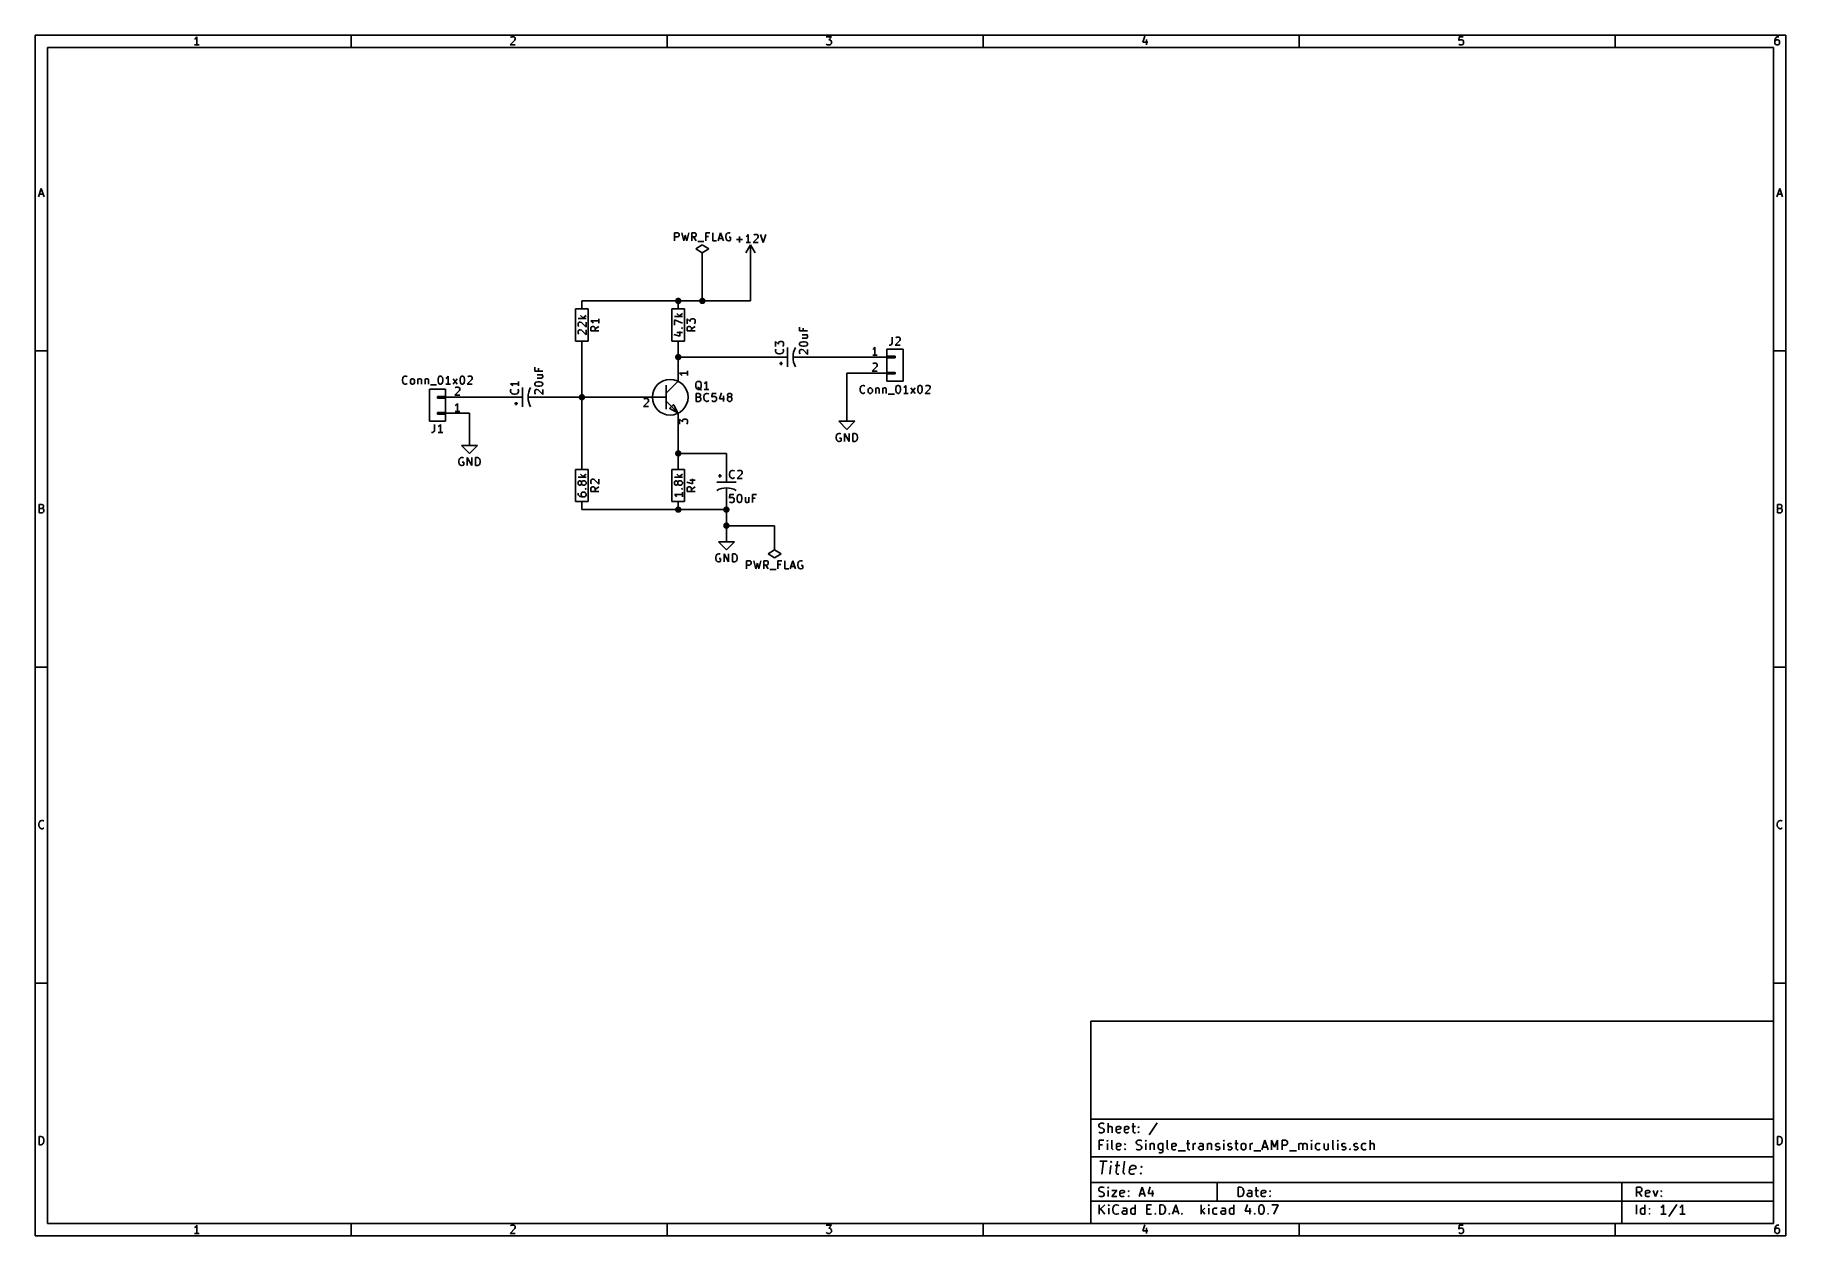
# Model space of a CAD drawing. Extents: x 10 to 287, y -200 to -10.
import ezdxf

# ---------------------------------------------------------------- set-up
doc = ezdxf.new("R2010")
doc.units = 0
doc.header["$MEASUREMENT"] = 0

msp = doc.modelspace()

# ---------------------------------------------------------------- linework, layer by layer
at = {"layer": 'Cyan 2'}
for p, q in [((111.176, -42.5704), (111.176, -41.3004)), ((111.176, -41.3004), (111.658, -41.3004)), ((111.658, -41.3004), (111.785, -41.3512)), ((111.785, -41.3512), (111.836, -41.402)), ((111.836, -41.402), (111.887, -41.529)), ((111.887, -41.529), (111.887, -41.7068)), ((112.319, -41.3004), (112.624, -42.5704)), ((113.106, -42.5704), (113.411, -41.3004)), ((113.894, -42.5704), (113.894, -41.3004)), ((113.894, -41.3004), (114.376, -41.3004)), ((114.376, -41.3004), (114.503, -41.3512)), ((114.503, -41.3512), (114.554, -41.402)), ((114.554, -41.402), (114.605, -41.529)), ((114.605, -41.529), (114.605, -41.7068)), ((116.129, -42.5704), (116.129, -41.3004)), ((116.129, -41.3004), (116.738, -41.3004)), ((117.221, -42.5704), (117.221, -41.3004)), ((118.059, -42.5704), (118.466, -41.3004)), ((118.466, -41.3004), (118.897, -42.5704)), ((119.38, -41.4782), (119.329, -41.6052)), ((119.507, -41.3512), (119.38, -41.4782)), ((119.685, -41.3004), (119.507, -41.3512)), ((119.863, -41.3004), (119.685, -41.3004)), ((119.99, -41.3512), (119.863, -41.3004)), ((111.658, -41.9608), (111.176, -41.9608)), ((111.785, -41.8846), (111.658, -41.9608)), ((111.836, -41.8338), (111.785, -41.8846)), ((111.887, -41.7068), (111.836, -41.8338)), ((112.624, -42.5704), (112.878, -41.656)), ((112.878, -41.656), (113.106, -42.5704)), ((114.376, -41.9608), (113.894, -41.9608)), ((114.605, -42.5704), (114.198, -41.9608)), ((114.503, -41.8846), (114.376, -41.9608)), ((114.554, -41.8338), (114.503, -41.8846)), ((114.605, -41.7068), (114.554, -41.8338)), ((114.859, -42.672), (115.824, -42.672)), ((116.561, -41.8846), (116.129, -41.8846)), ((117.831, -42.5704), (117.221, -42.5704)), ((118.186, -42.1894), (118.77, -42.1894)), ((119.329, -41.6052), (119.278, -41.8338)), ((119.278, -41.8338), (119.278, -42.0116)), ((119.278, -42.0116), (119.329, -42.2656)), ((119.329, -42.2656), (119.38, -42.3672)), ((119.38, -42.3672), (119.507, -42.4942)), ((119.507, -42.4942), (119.685, -42.5704)), ((119.685, -42.5704), (119.812, -42.5704)), ((120.04, -42.0116), (119.812, -42.0116)), ((119.812, -42.5704), (119.99, -42.4942)), ((119.99, -42.4942), (120.04, -42.4434)), ((120.04, -42.4434), (120.04, -42.0116)), ((120.955, -42.3418), (121.92, -42.3418)), ((121.437, -42.8244), (121.437, -41.8592)), ((122.58, -41.8592), (122.479, -41.91)), ((123.19, -42.8244), (122.479, -42.8244)), ((122.707, -41.7322), (122.58, -41.8592)), ((122.834, -41.5544), (122.707, -41.7322)), ((122.834, -42.8244), (122.834, -41.5544)), ((124.358, -42.0878), (123.622, -42.8244)), ((123.622, -42.8244), (124.409, -42.8244)), ((123.698, -41.656), (123.749, -41.6052)), ((123.749, -41.6052), (123.876, -41.5544)), ((123.876, -41.5544), (124.181, -41.5544)), ((124.181, -41.5544), (124.282, -41.6052)), ((124.282, -41.6052), (124.358, -41.656)), ((124.358, -41.656), (124.409, -41.783)), ((124.409, -41.91), (124.358, -42.0878)), ((124.409, -41.783), (124.409, -41.91)), ((124.79, -41.5544), (125.197, -42.8244)), ((125.197, -42.8244), (125.628, -41.5544)), ((97.1804, -54.864), (95.9104, -54.864)), ((96.3168, -54.3814), (96.7994, -54.864)), ((96.6978, -54.737), (97.1804, -54.3814)), ((99.2124, -55.245), (97.9424, -55.245)), ((97.9424, -55.245), (98.1202, -55.372)), ((98.1202, -55.372), (98.2472, -55.499)), ((99.2124, -54.8894), (99.2124, -55.6006)), ((112.42, -54.5592), (111.15, -54.5592)), ((111.15, -55.9054), (111.15, -55.0672)), ((111.15, -55.0672), (112.42, -55.6006)), ((111.557, -54.0766), (112.039, -54.5592)), ((111.938, -54.4322), (112.42, -54.0766)), ((113.182, -55.6768), (113.182, -54.8894)), ((113.182, -54.8894), (113.665, -55.3212)), ((113.665, -55.118), (113.716, -55.0164)), ((113.665, -55.3212), (113.665, -55.118)), ((113.716, -55.0164), (113.767, -54.9402)), ((113.767, -54.9402), (113.894, -54.8894)), ((113.894, -54.8894), (114.198, -54.8894)), ((114.198, -54.8894), (114.325, -54.9402)), ((114.325, -54.9402), (114.376, -55.0164)), ((114.376, -55.0164), (114.452, -55.118)), ((114.452, -55.118), (114.452, -55.499)), ((95.9104, -55.6514), (95.9612, -55.5498)), ((95.9104, -55.9562), (95.9104, -55.6514)), ((95.9612, -56.0832), (95.9104, -55.9562)), ((95.9104, -56.8706), (95.9612, -56.769)), ((95.9104, -57.1754), (95.9104, -56.8706)), ((95.9612, -57.3024), (95.9104, -57.1754)), ((95.9612, -55.5498), (96.012, -55.4736)), ((96.012, -56.134), (95.9612, -56.0832)), ((95.9612, -56.769), (96.012, -56.6928)), ((96.012, -57.3532), (95.9612, -57.3024)), ((96.012, -55.4736), (96.139, -55.4228)), ((96.012, -56.6928), (96.139, -56.642)), ((96.139, -55.4228), (96.266, -55.4228)), ((96.139, -56.642), (96.266, -56.642)), ((96.266, -55.4228), (96.4438, -55.4736)), ((96.266, -56.642), (96.4438, -56.6928)), ((96.4438, -55.4736), (97.1804, -56.2102)), ((96.4438, -56.6928), (97.1804, -57.4294)), ((97.1804, -56.2102), (97.1804, -55.4228)), ((97.1804, -57.4294), (97.1804, -56.642)), ((97.9424, -56.3372), (97.9932, -56.2102)), ((97.9424, -56.8198), (97.9424, -56.3372)), ((99.2124, -56.8198), (97.9424, -56.8198)), ((97.9932, -56.2102), (98.044, -56.1594)), ((98.044, -56.1594), (98.171, -56.1086)), ((98.171, -56.1086), (98.3488, -56.1086)), ((98.2472, -55.499), (98.298, -55.6006)), ((98.3488, -56.1086), (98.4758, -56.1594)), ((98.4758, -56.1594), (98.5266, -56.2102)), ((98.5266, -56.2102), (98.6028, -56.3372)), ((99.2124, -56.1086), (98.6028, -56.515)), ((98.6028, -56.3372), (98.6028, -56.8198)), ((111.074, -57.3786), (111.989, -57.658)), ((111.557, -57.0738), (112.42, -57.0738)), ((111.989, -57.658), (111.989, -56.896)), ((112.293, -56.388), (112.344, -56.3372)), ((112.344, -56.4388), (112.293, -56.388)), ((112.293, -56.388), (112.42, -56.388)), ((112.344, -56.3372), (112.42, -56.388)), ((112.42, -56.388), (112.344, -56.4388)), ((113.182, -56.3372), (113.233, -56.2102)), ((113.182, -56.8198), (113.182, -56.3372)), ((114.452, -56.8198), (113.182, -56.8198)), ((113.233, -56.2102), (113.284, -56.1594)), ((113.284, -56.1594), (113.411, -56.1086)), ((113.411, -56.1086), (113.589, -56.1086)), ((113.589, -56.1086), (113.716, -56.1594)), ((113.716, -56.1594), (113.767, -56.2102)), ((113.767, -56.2102), (113.843, -56.3372)), ((114.452, -56.1086), (113.843, -56.515)), ((113.843, -56.3372), (113.843, -56.8198)), ((114.376, -55.6006), (114.325, -55.6768)), ((114.452, -55.499), (114.376, -55.6006)), ((130.962, -56.8198), (130.962, -56.2102)), ((132.232, -56.8198), (130.962, -56.8198)), ((131.369, -57.4294), (132.232, -57.4294)), ((131.369, -57.9628), (132.029, -57.9628)), ((131.547, -56.388), (131.547, -56.8198)), ((132.029, -57.9628), (132.156, -57.912)), ((132.156, -57.4802), (132.105, -57.4294)), ((132.232, -57.6072), (132.156, -57.4802)), ((132.156, -57.912), (132.232, -57.785)), ((132.232, -57.785), (132.232, -57.6072)), ((145.618, -57.8104), (145.618, -58.6994)), ((146.177, -57.912), (146.228, -57.8612)), ((146.228, -57.8612), (146.355, -57.8104)), ((146.355, -57.8104), (146.66, -57.8104)), ((146.66, -57.8104), (146.761, -57.8612)), ((146.761, -57.8612), (146.837, -57.912)), ((146.837, -57.912), (146.888, -58.039)), ((146.888, -58.166), (146.837, -58.3438)), ((146.888, -58.039), (146.888, -58.166)), ((127.152, -59.2582), (127.152, -58.4708)), ((127.152, -58.4708), (127.635, -58.9026)), ((127.152, -59.9186), (127.203, -59.7408)), ((127.152, -60.0456), (127.152, -59.9186)), ((127.203, -60.2234), (127.152, -60.0456)), ((127.203, -59.7408), (127.254, -59.69)), ((127.33, -60.3504), (127.203, -60.2234)), ((127.457, -60.4012), (127.33, -60.3504)), ((127.686, -60.452), (127.457, -60.4012)), ((127.635, -58.6994), (127.686, -58.5978)), ((127.635, -58.9026), (127.635, -58.6994)), ((127.686, -58.5978), (127.737, -58.5216)), ((127.864, -60.452), (127.686, -60.452)), ((127.737, -58.5216), (127.864, -58.4708)), ((127.864, -58.4708), (128.168, -58.4708)), ((128.118, -60.4012), (127.864, -60.452)), ((128.219, -60.3504), (128.118, -60.4012)), ((128.168, -58.4708), (128.295, -58.5216)), ((128.346, -60.2234), (128.219, -60.3504)), ((128.295, -58.5216), (128.346, -58.5978)), ((128.346, -59.182), (128.295, -59.2582)), ((128.295, -59.69), (128.346, -59.7408)), ((128.346, -58.5978), (128.422, -58.6994)), ((128.422, -59.0804), (128.346, -59.182)), ((128.346, -59.7408), (128.422, -59.9186)), ((128.422, -60.0456), (128.346, -60.2234)), ((128.422, -58.6994), (128.422, -59.0804)), ((128.422, -59.9186), (128.422, -60.0456)), ((130.962, -58.8264), (131.013, -58.6994)), ((130.962, -58.9534), (130.962, -58.8264)), ((131.013, -59.055), (130.962, -58.9534)), ((130.962, -59.9694), (131.013, -59.8678)), ((130.962, -60.2742), (130.962, -59.9694)), ((131.013, -60.4012), (130.962, -60.2742)), ((131.013, -58.6994), (131.064, -58.6486)), ((131.064, -59.1312), (131.013, -59.055)), ((131.013, -59.8678), (131.064, -59.7916)), ((131.064, -60.452), (131.013, -60.4012)), ((131.064, -58.6486), (131.191, -58.5724)), ((131.191, -59.182), (131.064, -59.1312)), ((131.064, -59.7916), (131.191, -59.7408)), ((131.191, -58.5724), (131.445, -58.5216)), ((131.445, -59.2328), (131.191, -59.182)), ((131.191, -59.7408), (131.318, -59.7408)), ((131.318, -59.7408), (131.496, -59.7916)), ((131.445, -58.5216), (131.75, -58.5216)), ((131.75, -59.2328), (131.445, -59.2328)), ((131.496, -59.7916), (132.232, -60.5282)), ((131.75, -58.5216), (131.978, -58.5724)), ((131.978, -59.182), (131.75, -59.2328)), ((131.978, -58.5724), (132.105, -58.6486)), ((132.105, -59.1312), (131.978, -59.182)), ((132.105, -58.6486), (132.156, -58.6994)), ((132.156, -59.055), (132.105, -59.1312)), ((132.156, -58.6994), (132.232, -58.8264)), ((132.232, -58.9534), (132.156, -59.055)), ((132.232, -58.8264), (132.232, -58.9534)), ((132.232, -60.5282), (132.232, -59.7408)), ((145.263, -59.0804), (145.136, -59.0804)), ((145.44, -59.0042), (145.263, -59.0804)), ((145.567, -58.8772), (145.44, -59.0042)), ((145.618, -58.6994), (145.567, -58.8772)), ((146.837, -58.3438), (146.101, -59.0804)), ((146.101, -59.0804), (146.888, -59.0804)), ((89.0524, -63.1698), (89.0524, -62.5602)), ((90.3224, -63.1698), (89.0524, -63.1698)), ((89.6366, -62.738), (89.6366, -63.1698)), ((68.1228, -64.516), (68.1736, -64.2874)), ((68.1228, -64.6938), (68.1228, -64.516)), ((68.1736, -64.9478), (68.1228, -64.6938)), ((68.1736, -64.2874), (68.2244, -64.1604)), ((68.2244, -65.0494), (68.1736, -64.9478)), ((68.2244, -64.1604), (68.3514, -64.0334)), ((68.3514, -65.1764), (68.2244, -65.0494)), ((68.3514, -64.0334), (68.5292, -63.9826)), ((68.5292, -65.2526), (68.3514, -65.1764)), ((68.5292, -63.9826), (68.6562, -63.9826)), ((68.6562, -65.2526), (68.5292, -65.2526)), ((68.6562, -63.9826), (68.834, -64.0334)), ((68.834, -65.1764), (68.6562, -65.2526)), ((68.834, -64.0334), (68.8848, -64.0842)), ((68.8848, -65.1256), (68.834, -65.1764)), ((69.3928, -64.643), (69.4436, -64.516)), ((69.3928, -64.9986), (69.3928, -64.643)), ((69.4436, -65.1256), (69.3928, -64.9986)), ((69.4436, -64.516), (69.4944, -64.4652)), ((69.4944, -65.1764), (69.4436, -65.1256)), ((69.4944, -64.4652), (69.6214, -64.389)), ((69.6214, -65.2526), (69.4944, -65.1764)), ((69.6214, -64.389), (69.7992, -64.389)), ((69.7992, -65.2526), (69.6214, -65.2526)), ((69.7992, -64.389), (69.9262, -64.4652)), ((69.9262, -65.1764), (69.7992, -65.2526)), ((69.9262, -64.4652), (69.977, -64.516)), ((69.977, -65.1256), (69.9262, -65.1764)), ((69.977, -64.516), (70.0532, -64.643)), ((70.0532, -64.9986), (69.977, -65.1256)), ((70.0532, -64.643), (70.0532, -64.9986)), ((70.5866, -64.389), (70.5866, -65.2526)), ((70.5866, -64.516), (70.6374, -64.4652)), ((70.6374, -64.4652), (70.7644, -64.389)), ((70.7644, -64.389), (70.9422, -64.389)), ((70.9422, -64.389), (71.0692, -64.4652)), ((71.0692, -64.4652), (71.12, -64.5668)), ((71.12, -64.5668), (71.12, -65.2526)), ((71.7296, -64.389), (71.7296, -65.2526)), ((71.7296, -64.516), (71.7804, -64.4652)), ((71.7804, -64.4652), (71.9074, -64.389)), ((71.9074, -64.389), (72.0852, -64.389)), ((72.0852, -64.389), (72.2122, -64.4652)), ((72.2122, -64.4652), (72.263, -64.5668)), ((72.263, -64.5668), (72.263, -65.2526)), ((72.5678, -65.3542), (73.533, -65.3542)), ((73.787, -64.4652), (73.8378, -64.2112)), ((73.787, -64.77), (73.787, -64.4652)), ((73.8378, -64.9986), (73.787, -64.77)), ((73.8378, -64.2112), (73.8886, -64.0842)), ((73.8886, -65.1256), (73.8378, -64.9986)), ((73.8886, -64.0842), (73.9648, -64.0334)), ((73.9648, -65.1764), (73.8886, -65.1256)), ((73.9648, -64.0334), (74.0664, -63.9826)), ((74.0664, -65.2526), (73.9648, -65.1764)), ((74.0664, -63.9826), (74.1934, -63.9826)), ((74.1934, -65.2526), (74.0664, -65.2526)), ((74.1934, -63.9826), (74.3204, -64.0334)), ((74.3204, -65.1764), (74.1934, -65.2526)), ((74.3204, -64.0334), (74.3712, -64.0842)), ((74.3712, -65.1256), (74.3204, -65.1764)), ((74.3712, -64.0842), (74.4474, -64.2112)), ((74.4474, -64.9986), (74.3712, -65.1256)), ((74.4474, -64.2112), (74.4982, -64.4652)), ((74.4982, -64.77), (74.4474, -64.9986)), ((74.4982, -64.4652), (74.4982, -64.77)), ((75.1078, -64.2874), (75.0062, -64.3382)), ((75.7174, -65.2526), (75.0062, -65.2526)), ((75.2348, -64.1604), (75.1078, -64.2874)), ((75.3618, -63.9826), (75.2348, -64.1604)), ((75.3618, -65.2526), (75.3618, -63.9826)), ((76.1492, -65.2526), (76.8096, -64.389)), ((76.1492, -64.389), (76.8096, -65.2526)), ((77.2414, -64.4652), (77.2922, -64.2112)), ((77.2414, -64.77), (77.2414, -64.4652)), ((77.2922, -64.9986), (77.2414, -64.77)), ((77.2922, -64.2112), (77.343, -64.0842)), ((77.343, -65.1256), (77.2922, -64.9986)), ((77.343, -64.0842), (77.4192, -64.0334)), ((77.4192, -65.1764), (77.343, -65.1256)), ((77.4192, -64.0334), (77.5208, -63.9826)), ((77.5208, -65.2526), (77.4192, -65.1764)), ((77.5208, -63.9826), (77.6478, -63.9826)), ((77.6478, -65.2526), (77.5208, -65.2526)), ((77.6478, -63.9826), (77.7748, -64.0334)), ((77.7748, -65.1764), (77.6478, -65.2526)), ((77.7748, -64.0334), (77.8256, -64.0842)), ((77.8256, -65.1256), (77.7748, -65.1764)), ((77.8256, -64.0842), (77.9018, -64.2112)), ((77.9018, -64.9986), (77.8256, -65.1256)), ((77.9018, -64.2112), (77.9526, -64.4652)), ((77.9526, -64.77), (77.9018, -64.9986)), ((77.9526, -64.4652), (77.9526, -64.77)), ((79.121, -64.516), (78.3844, -65.2526)), ((78.3844, -65.2526), (79.1718, -65.2526)), ((78.4606, -64.0842), (78.5114, -64.0334)), ((78.5114, -64.0334), (78.6384, -63.9826)), ((78.6384, -63.9826), (78.9432, -63.9826)), ((78.9432, -63.9826), (79.0448, -64.0334)), ((79.0448, -64.0334), (79.121, -64.0842)), ((79.121, -64.0842), (79.1718, -64.2112)), ((79.1718, -64.3382), (79.121, -64.516)), ((79.1718, -64.2112), (79.1718, -64.3382)), ((86.5124, -65.1764), (85.2424, -65.1764)), ((85.2424, -65.1764), (85.4202, -65.3034)), ((85.2424, -66.2686), (85.2932, -66.0908)), ((85.2424, -66.3956), (85.2424, -66.2686)), ((85.2932, -66.5734), (85.2424, -66.3956)), ((85.2932, -66.0908), (85.344, -66.04)), ((85.4202, -65.3034), (85.5472, -65.4304)), ((85.5472, -65.4304), (85.598, -65.532)), ((86.3854, -66.04), (86.4362, -66.0908)), ((86.4362, -66.0908), (86.5124, -66.2686)), ((86.5124, -66.3956), (86.4362, -66.5734)), ((86.5124, -64.8208), (86.5124, -65.532)), ((86.5124, -66.2686), (86.5124, -66.3956)), ((89.0524, -65.1764), (89.1032, -65.0494)), ((89.0524, -65.3034), (89.0524, -65.1764)), ((89.1032, -65.405), (89.0524, -65.3034)), ((89.0524, -66.3194), (89.1032, -66.2178)), ((89.0524, -66.6242), (89.0524, -66.3194)), ((89.1032, -65.0494), (89.154, -64.9986)), ((89.154, -65.4812), (89.1032, -65.405)), ((89.1032, -66.2178), (89.154, -66.1416)), ((89.154, -64.9986), (89.281, -64.9224)), ((89.281, -65.532), (89.154, -65.4812)), ((89.154, -66.1416), (89.281, -66.0908)), ((89.281, -64.9224), (89.535, -64.8716)), ((89.535, -65.5828), (89.281, -65.532)), ((89.281, -66.0908), (89.408, -66.0908)), ((89.408, -66.0908), (89.5858, -66.1416)), ((89.4588, -63.7794), (90.3224, -63.7794)), ((89.4588, -64.3128), (90.1192, -64.3128)), ((89.535, -64.8716), (89.8398, -64.8716)), ((89.8398, -65.5828), (89.535, -65.5828)), ((89.5858, -66.1416), (90.3224, -66.8782)), ((89.8398, -64.8716), (90.0684, -64.9224)), ((90.0684, -65.532), (89.8398, -65.5828)), ((90.0684, -64.9224), (90.1954, -64.9986)), ((90.1954, -65.4812), (90.0684, -65.532)), ((90.1192, -64.3128), (90.2462, -64.262)), ((90.2462, -63.8302), (90.1954, -63.7794)), ((90.1954, -64.9986), (90.2462, -65.0494)), ((90.2462, -65.405), (90.1954, -65.4812)), ((90.3224, -63.9572), (90.2462, -63.8302)), ((90.2462, -64.262), (90.3224, -64.135)), ((90.2462, -65.0494), (90.3224, -65.1764)), ((90.3224, -65.3034), (90.2462, -65.405)), ((90.3224, -64.135), (90.3224, -63.9572)), ((90.3224, -65.1764), (90.3224, -65.3034)), ((90.3224, -66.8782), (90.3224, -66.0908)), ((114.554, -65.2018), (114.605, -64.9732)), ((114.554, -65.6336), (114.554, -65.2018)), ((114.605, -65.8622), (114.554, -65.6336)), ((114.605, -64.9732), (114.732, -64.8462)), ((114.732, -65.9892), (114.605, -65.8622)), ((114.732, -64.8462), (114.833, -64.7954)), ((114.833, -66.0654), (114.732, -65.9892)), ((114.91, -65.7606), (114.783, -65.7606)), ((114.833, -64.7954), (115.087, -64.7954)), ((115.087, -66.0654), (114.833, -66.0654)), ((115.037, -65.8114), (114.91, -65.7606)), ((115.214, -65.9892), (115.037, -65.8114)), ((115.087, -64.7954), (115.214, -64.8462)), ((115.214, -65.9892), (115.087, -66.0654)), ((115.214, -64.8462), (115.316, -64.9732)), ((115.316, -65.8622), (115.214, -65.9892)), ((115.316, -66.1162), (115.214, -65.9892)), ((115.316, -64.9732), (115.392, -65.2018)), ((115.392, -65.6336), (115.316, -65.8622)), ((115.443, -66.167), (115.316, -66.1162)), ((115.392, -65.2018), (115.392, -65.6336)), ((115.976, -65.1002), (115.875, -65.151)), ((116.586, -66.0654), (115.875, -66.0654)), ((116.103, -64.9732), (115.976, -65.1002)), ((116.23, -64.7954), (116.103, -64.9732)), ((116.23, -66.0654), (116.23, -64.7954)), ((140.538, -65.9638), (140.589, -65.7352)), ((140.538, -66.1416), (140.538, -65.9638)), ((140.589, -66.3956), (140.538, -66.1416)), ((140.589, -65.7352), (140.64, -65.6082)), ((140.64, -66.4972), (140.589, -66.3956)), ((140.64, -65.6082), (140.767, -65.4812)), ((140.767, -65.4812), (140.945, -65.4304)), ((140.945, -65.4304), (141.072, -65.4304)), ((141.072, -65.4304), (141.249, -65.4812)), ((141.249, -65.4812), (141.3, -65.532)), ((141.808, -66.0908), (141.859, -65.9638)), ((141.808, -66.4464), (141.808, -66.0908)), ((141.859, -66.5734), (141.808, -66.4464)), ((141.859, -65.9638), (141.91, -65.913)), ((141.91, -65.913), (142.037, -65.8368)), ((142.037, -65.8368), (142.215, -65.8368)), ((142.215, -65.8368), (142.342, -65.913)), ((142.342, -65.913), (142.392, -65.9638)), ((142.392, -65.9638), (142.469, -66.0908)), ((142.469, -66.4464), (142.392, -66.5734)), ((142.469, -66.0908), (142.469, -66.4464)), ((143.002, -65.8368), (143.002, -66.7004)), ((143.002, -65.9638), (143.053, -65.913)), ((143.053, -65.913), (143.18, -65.8368)), ((143.18, -65.8368), (143.358, -65.8368)), ((143.358, -65.8368), (143.485, -65.913)), ((143.485, -65.913), (143.535, -66.0146)), ((143.535, -66.0146), (143.535, -66.7004)), ((144.145, -65.8368), (144.145, -66.7004)), ((144.145, -65.9638), (144.196, -65.913)), ((144.196, -65.913), (144.323, -65.8368)), ((144.323, -65.8368), (144.501, -65.8368)), ((144.501, -65.8368), (144.628, -65.913)), ((144.628, -65.913), (144.678, -66.0146)), ((144.678, -66.0146), (144.678, -66.7004)), ((146.202, -65.913), (146.253, -65.659)), ((146.202, -66.2178), (146.202, -65.913)), ((146.253, -66.4464), (146.202, -66.2178)), ((146.253, -65.659), (146.304, -65.532)), ((146.304, -66.5734), (146.253, -66.4464)), ((146.304, -65.532), (146.38, -65.4812)), ((146.38, -65.4812), (146.482, -65.4304)), ((146.482, -65.4304), (146.609, -65.4304)), ((146.609, -65.4304), (146.736, -65.4812)), ((146.736, -65.4812), (146.787, -65.532)), ((146.787, -65.532), (146.863, -65.659)), ((146.863, -66.4464), (146.787, -66.5734)), ((146.863, -65.659), (146.914, -65.913)), ((146.914, -66.2178), (146.863, -66.4464)), ((146.914, -65.913), (146.914, -66.2178)), ((147.523, -65.7352), (147.422, -65.786)), ((147.65, -65.6082), (147.523, -65.7352)), ((147.777, -65.4304), (147.65, -65.6082)), ((147.777, -66.7004), (147.777, -65.4304)), ((148.565, -66.7004), (149.225, -65.8368)), ((148.565, -65.8368), (149.225, -66.7004)), ((149.657, -65.913), (149.708, -65.659)), ((149.657, -66.2178), (149.657, -65.913)), ((149.708, -66.4464), (149.657, -66.2178)), ((149.708, -65.659), (149.758, -65.532)), ((149.758, -66.5734), (149.708, -66.4464)), ((149.758, -65.532), (149.835, -65.4812)), ((149.835, -65.4812), (149.936, -65.4304)), ((149.936, -65.4304), (150.063, -65.4304)), ((150.063, -65.4304), (150.19, -65.4812)), ((150.19, -65.4812), (150.241, -65.532)), ((150.241, -65.532), (150.317, -65.659)), ((150.317, -66.4464), (150.241, -66.5734)), ((150.317, -65.659), (150.368, -65.913)), ((150.368, -66.2178), (150.317, -66.4464)), ((150.368, -65.913), (150.368, -66.2178)), ((151.536, -65.9638), (150.8, -66.7004)), ((150.876, -65.532), (150.927, -65.4812)), ((150.927, -65.4812), (151.054, -65.4304)), ((151.054, -65.4304), (151.359, -65.4304)), ((151.359, -65.4304), (151.46, -65.4812)), ((151.46, -65.4812), (151.536, -65.532)), ((151.536, -65.532), (151.587, -65.659)), ((151.587, -65.786), (151.536, -65.9638)), ((151.587, -65.659), (151.587, -65.786)), ((85.4202, -66.7004), (85.2932, -66.5734)), ((85.5472, -66.7512), (85.4202, -66.7004)), ((85.7758, -66.802), (85.5472, -66.7512)), ((85.9536, -66.802), (85.7758, -66.802)), ((86.2076, -66.7512), (85.9536, -66.802)), ((86.3092, -66.7004), (86.2076, -66.7512)), ((86.4362, -66.5734), (86.3092, -66.7004)), ((89.1032, -66.7512), (89.0524, -66.6242)), ((89.154, -66.802), (89.1032, -66.7512)), ((114.605, -67.9704), (114.605, -66.7004)), ((114.605, -66.7004), (115.037, -66.7004)), ((115.037, -67.2846), (114.605, -67.2846)), ((115.087, -67.9704), (114.605, -67.9704)), ((115.037, -66.7004), (115.138, -66.7512)), ((115.138, -67.2338), (115.037, -67.2846)), ((115.037, -67.2846), (115.214, -67.3608)), ((115.214, -67.8942), (115.087, -67.9704)), ((115.138, -66.7512), (115.214, -66.802)), ((115.214, -67.183), (115.138, -67.2338)), ((115.214, -66.802), (115.265, -66.929)), ((115.265, -67.056), (115.214, -67.183)), ((115.214, -67.3608), (115.265, -67.4116)), ((115.265, -67.8434), (115.214, -67.8942)), ((115.265, -66.929), (115.265, -67.056)), ((115.265, -67.4116), (115.316, -67.5386)), ((115.316, -67.7164), (115.265, -67.8434)), ((115.316, -67.5386), (115.316, -67.7164)), ((115.824, -67.2338), (115.875, -67.0052)), ((115.824, -67.4116), (115.824, -67.2338)), ((115.875, -67.6656), (115.824, -67.4116)), ((115.875, -67.0052), (115.926, -66.8782)), ((115.926, -67.7672), (115.875, -67.6656)), ((115.926, -66.8782), (116.053, -66.7512)), ((116.053, -67.8942), (115.926, -67.7672)), ((116.053, -66.7512), (116.23, -66.7004)), ((116.23, -67.9704), (116.053, -67.8942)), ((116.23, -66.7004), (116.357, -66.7004)), ((116.357, -67.9704), (116.23, -67.9704)), ((116.357, -66.7004), (116.535, -66.7512)), ((116.535, -67.8942), (116.357, -67.9704)), ((116.535, -66.7512), (116.586, -66.802)), ((116.586, -67.8434), (116.535, -67.8942)), ((117.145, -66.7004), (117.094, -67.2846)), ((117.094, -67.2846), (117.145, -67.2338)), ((117.145, -67.8942), (117.094, -67.8434)), ((117.754, -66.7004), (117.145, -66.7004)), ((117.145, -67.2338), (117.272, -67.183)), ((117.272, -67.9704), (117.145, -67.8942)), ((117.272, -67.183), (117.577, -67.183)), ((117.577, -67.9704), (117.272, -67.9704)), ((117.577, -67.183), (117.678, -67.2338)), ((117.678, -67.8942), (117.577, -67.9704)), ((117.678, -67.2338), (117.754, -67.2846)), ((117.754, -67.8434), (117.678, -67.8942)), ((117.754, -67.2846), (117.805, -67.4116)), ((117.805, -67.7164), (117.754, -67.8434)), ((117.805, -67.4116), (117.805, -67.7164)), ((118.593, -66.6242), (118.313, -67.5386)), ((118.313, -67.5386), (119.075, -67.5386)), ((118.897, -67.1068), (118.897, -67.9704)), ((119.532, -66.929), (119.583, -66.802)), ((119.532, -67.0052), (119.532, -66.929)), ((119.583, -67.1068), (119.532, -67.0052)), ((119.583, -67.3608), (119.532, -67.4878)), ((119.532, -67.4878), (119.532, -67.7164)), ((119.532, -67.7164), (119.583, -67.8434)), ((119.583, -66.802), (119.634, -66.7512)), ((119.634, -67.183), (119.583, -67.1068)), ((119.634, -67.2846), (119.583, -67.3608)), ((119.583, -67.8434), (119.634, -67.8942)), ((119.634, -66.7512), (119.761, -66.7004)), ((119.761, -67.2338), (119.634, -67.183)), ((119.761, -67.2338), (119.634, -67.2846)), ((119.634, -67.8942), (119.761, -67.9704)), ((119.761, -66.7004), (120.015, -66.7004)), ((120.015, -67.2338), (119.761, -67.2338)), ((119.761, -67.9704), (120.015, -67.9704)), ((120.015, -66.7004), (120.117, -66.7512)), ((120.117, -67.183), (120.015, -67.2338)), ((120.117, -67.2846), (120.015, -67.2338)), ((120.015, -67.9704), (120.117, -67.8942)), ((120.117, -66.7512), (120.193, -66.802)), ((120.193, -67.1068), (120.117, -67.183)), ((120.193, -67.3608), (120.117, -67.2846)), ((120.117, -67.8942), (120.193, -67.8434)), ((120.193, -66.802), (120.244, -66.929)), ((120.244, -67.0052), (120.193, -67.1068)), ((120.244, -67.4878), (120.193, -67.3608)), ((120.193, -67.8434), (120.244, -67.7164)), ((120.244, -66.929), (120.244, -67.0052)), ((120.244, -67.7164), (120.244, -67.4878)), ((140.767, -66.6242), (140.64, -66.4972)), ((140.945, -66.7004), (140.767, -66.6242)), ((141.072, -66.7004), (140.945, -66.7004)), ((141.249, -66.6242), (141.072, -66.7004)), ((141.3, -66.5734), (141.249, -66.6242)), ((141.91, -66.6242), (141.859, -66.5734)), ((142.037, -66.7004), (141.91, -66.6242)), ((142.215, -66.7004), (142.037, -66.7004)), ((142.342, -66.6242), (142.215, -66.7004)), ((142.392, -66.5734), (142.342, -66.6242)), ((144.983, -66.802), (145.948, -66.802)), ((146.38, -66.6242), (146.304, -66.5734)), ((146.482, -66.7004), (146.38, -66.6242)), ((146.609, -66.7004), (146.482, -66.7004)), ((146.736, -66.6242), (146.609, -66.7004)), ((146.787, -66.5734), (146.736, -66.6242)), ((148.133, -66.7004), (147.422, -66.7004)), ((149.835, -66.6242), (149.758, -66.5734)), ((149.936, -66.7004), (149.835, -66.6242)), ((150.063, -66.7004), (149.936, -66.7004)), ((150.19, -66.6242), (150.063, -66.7004)), ((150.241, -66.5734), (150.19, -66.6242)), ((150.8, -66.7004), (151.587, -66.7004)), ((73.2282, -71.6026), (73.2282, -72.4916)), ((73.8886, -71.9074), (73.787, -71.9582)), ((74.0156, -71.7804), (73.8886, -71.9074)), ((74.1426, -71.6026), (74.0156, -71.7804)), ((74.1426, -72.8726), (74.1426, -71.6026)), ((72.8726, -72.8726), (72.7456, -72.8726)), ((73.0504, -72.7964), (72.8726, -72.8726)), ((73.1774, -72.6694), (73.0504, -72.7964)), ((73.2282, -72.4916), (73.1774, -72.6694)), ((74.4982, -72.8726), (73.787, -72.8726)), ((136.804, -73.3552), (136.754, -73.5838)), ((136.754, -73.5838), (136.754, -73.7616)), ((136.754, -73.7616), (136.804, -74.0156)), ((136.855, -73.2282), (136.804, -73.3552)), ((136.804, -74.0156), (136.855, -74.1172)), ((136.982, -73.1012), (136.855, -73.2282)), ((136.855, -74.1172), (136.982, -74.2442)), ((137.16, -73.0504), (136.982, -73.1012)), ((136.982, -74.2442), (137.16, -74.3204)), ((137.338, -73.0504), (137.16, -73.0504)), ((137.16, -74.3204), (137.287, -74.3204)), ((137.516, -73.7616), (137.287, -73.7616)), ((137.287, -74.3204), (137.465, -74.2442)), ((137.465, -73.1012), (137.338, -73.0504)), ((137.465, -74.2442), (137.516, -74.1934)), ((137.516, -74.1934), (137.516, -73.7616)), ((138.074, -74.3204), (138.074, -73.0504)), ((138.074, -73.0504), (138.786, -74.3204)), ((138.786, -74.3204), (138.786, -73.0504)), ((139.395, -74.3204), (139.395, -73.0504)), ((139.395, -73.0504), (139.7, -73.0504)), ((139.7, -74.3204), (139.395, -74.3204)), ((139.7, -73.0504), (139.878, -73.1012)), ((139.878, -74.2442), (139.7, -74.3204)), ((139.878, -73.1012), (140.005, -73.2282)), ((140.005, -74.1172), (139.878, -74.2442)), ((140.005, -73.2282), (140.056, -73.3552)), ((140.056, -74.0156), (140.005, -74.1172)), ((140.056, -73.3552), (140.106, -73.5838)), ((140.106, -73.7616), (140.056, -74.0156)), ((140.106, -73.5838), (140.106, -73.7616)), ((77.1144, -77.1652), (77.0636, -77.3938)), ((77.0636, -77.3938), (77.0636, -77.5716)), ((77.1652, -77.0382), (77.1144, -77.1652)), ((77.2922, -76.9112), (77.1652, -77.0382)), ((77.47, -76.8604), (77.2922, -76.9112)), ((77.6478, -76.8604), (77.47, -76.8604)), ((77.7748, -76.9112), (77.6478, -76.8604)), ((78.3844, -78.1304), (78.3844, -76.8604)), ((78.3844, -76.8604), (79.0956, -78.1304)), ((79.0956, -78.1304), (79.0956, -76.8604)), ((79.7052, -78.1304), (79.7052, -76.8604)), ((79.7052, -76.8604), (80.01, -76.8604)), ((80.01, -76.8604), (80.1878, -76.9112)), ((80.1878, -76.9112), (80.3148, -77.0382)), ((80.3148, -77.0382), (80.3656, -77.1652)), ((80.3656, -77.1652), (80.4164, -77.3938)), ((80.4164, -77.3938), (80.4164, -77.5716)), ((77.0636, -77.5716), (77.1144, -77.8256)), ((77.1144, -77.8256), (77.1652, -77.9272)), ((77.1652, -77.9272), (77.2922, -78.0542)), ((77.2922, -78.0542), (77.47, -78.1304)), ((77.47, -78.1304), (77.597, -78.1304)), ((77.8256, -77.5716), (77.597, -77.5716)), ((77.597, -78.1304), (77.7748, -78.0542)), ((77.7748, -78.0542), (77.8256, -78.0034)), ((77.8256, -78.0034), (77.8256, -77.5716)), ((80.01, -78.1304), (79.7052, -78.1304)), ((80.1878, -78.0542), (80.01, -78.1304)), ((80.3148, -77.9272), (80.1878, -78.0542)), ((80.3656, -77.8256), (80.3148, -77.9272)), ((80.4164, -77.5716), (80.3656, -77.8256)), ((97.1804, -79.9592), (95.9104, -79.9592)), ((96.3168, -79.4766), (96.7994, -79.9592)), ((96.6978, -79.8322), (97.1804, -79.4766)), ((98.044, -80.3402), (98.171, -80.2894)), ((98.171, -80.2894), (98.298, -80.2894)), ((98.298, -80.2894), (98.4758, -80.3402)), ((99.2124, -81.0768), (99.2124, -80.2894)), ((112.42, -79.9592), (111.15, -79.9592)), ((111.557, -79.4766), (112.039, -79.9592)), ((111.938, -79.8322), (112.42, -79.4766)), ((114.021, -81.0006), (114.021, -80.2386)), ((119.888, -79.4258), (119.939, -79.1972)), ((119.888, -79.6036), (119.888, -79.4258)), ((119.939, -79.8576), (119.888, -79.6036)), ((119.939, -79.1972), (119.99, -79.0702)), ((119.99, -79.9592), (119.939, -79.8576)), ((119.99, -79.0702), (120.117, -78.9432)), ((120.117, -80.0862), (119.99, -79.9592)), ((120.117, -78.9432), (120.294, -78.8924)), ((120.294, -80.1624), (120.117, -80.0862)), ((120.294, -78.8924), (120.421, -78.8924)), ((120.421, -80.1624), (120.294, -80.1624)), ((120.421, -78.8924), (120.599, -78.9432)), ((120.599, -80.0862), (120.421, -80.1624)), ((120.599, -78.9432), (120.65, -78.994)), ((120.65, -80.0354), (120.599, -80.0862)), ((121.818, -79.4258), (121.082, -80.1624)), ((121.082, -80.1624), (121.869, -80.1624)), ((121.158, -78.994), (121.209, -78.9432)), ((121.209, -78.9432), (121.336, -78.8924)), ((121.336, -78.8924), (121.641, -78.8924)), ((121.641, -78.8924), (121.742, -78.9432)), ((121.742, -78.9432), (121.818, -78.994)), ((121.818, -78.994), (121.869, -79.121)), ((121.869, -79.248), (121.818, -79.4258)), ((121.869, -79.121), (121.869, -79.248)), ((95.9104, -80.7466), (95.9612, -80.645)), ((95.9104, -81.0006), (95.9104, -80.7466)), ((95.9612, -81.1276), (95.9104, -81.0006)), ((95.9104, -82.4738), (95.9104, -82.7024)), ((95.9104, -82.7024), (95.9612, -82.8294)), ((95.9612, -80.645), (96.012, -80.5688)), ((96.012, -81.1784), (95.9612, -81.1276)), ((95.9612, -82.8294), (96.012, -82.8802)), ((96.012, -80.5688), (96.139, -80.518)), ((96.139, -81.2292), (96.012, -81.1784)), ((96.012, -82.8802), (96.2152, -83.0072)), ((96.139, -80.518), (96.2152, -80.518)), ((96.2152, -81.2292), (96.139, -81.2292)), ((96.2152, -80.518), (96.3168, -80.5688)), ((96.3168, -81.1784), (96.2152, -81.2292)), ((96.2152, -83.0072), (96.4438, -83.058)), ((96.3168, -80.5688), (96.393, -80.645)), ((96.393, -81.1276), (96.3168, -81.1784)), ((96.393, -80.645), (96.4438, -80.7466)), ((96.4438, -81.0006), (96.393, -81.1276)), ((96.4438, -82.4738), (96.393, -82.5754)), ((96.393, -82.5754), (96.393, -82.8294)), ((96.393, -82.8294), (96.4438, -82.9564)), ((96.4946, -80.645), (96.4438, -80.7466)), ((96.4438, -80.7466), (96.4438, -81.0006)), ((96.4438, -81.0006), (96.4946, -81.1276)), ((96.4946, -82.3976), (96.4438, -82.4738)), ((96.4438, -82.9564), (96.4946, -83.0072)), ((96.4438, -83.058), (96.9264, -83.058)), ((96.5708, -80.5688), (96.4946, -80.645)), ((96.4946, -81.1276), (96.5708, -81.1784)), ((96.6216, -82.3468), (96.4946, -82.3976)), ((96.4946, -83.0072), (96.6216, -83.058)), ((96.6978, -80.518), (96.5708, -80.5688)), ((96.5708, -81.1784), (96.6978, -81.2292)), ((96.9264, -82.3468), (96.6216, -82.3468)), ((96.9264, -80.518), (96.6978, -80.518)), ((96.6978, -81.2292), (96.9264, -81.2292)), ((97.0534, -80.5688), (96.9264, -80.518)), ((96.9264, -81.2292), (97.0534, -81.1784)), ((97.0534, -82.3976), (96.9264, -82.3468)), ((96.9264, -83.058), (97.0534, -83.0072)), ((97.1042, -80.645), (97.0534, -80.5688)), ((97.0534, -81.1784), (97.1042, -81.1276)), ((97.0534, -81.788), (97.1042, -81.7372)), ((97.1042, -81.8388), (97.0534, -81.788)), ((97.0534, -81.788), (97.1804, -81.788)), ((97.1042, -82.4738), (97.0534, -82.3976)), ((97.0534, -83.0072), (97.1042, -82.9564)), ((97.1804, -80.7466), (97.1042, -80.645)), ((97.1042, -81.1276), (97.1804, -81.0006)), ((97.1042, -81.7372), (97.1804, -81.788)), ((97.1804, -81.788), (97.1042, -81.8388)), ((97.1804, -82.5754), (97.1042, -82.4738)), ((97.1042, -82.9564), (97.1804, -82.8294)), ((97.1804, -81.0006), (97.1804, -80.7466)), ((97.1804, -82.8294), (97.1804, -82.5754)), ((97.9424, -80.518), (97.9932, -80.4164)), ((97.9424, -80.8228), (97.9424, -80.518)), ((97.9932, -80.9498), (97.9424, -80.8228)), ((97.9424, -81.7372), (97.9932, -81.6102)), ((97.9424, -82.2198), (97.9424, -81.7372)), ((99.2124, -82.2198), (97.9424, -82.2198)), ((97.9932, -80.4164), (98.044, -80.3402)), ((98.044, -81.0006), (97.9932, -80.9498)), ((97.9932, -81.6102), (98.044, -81.5594)), ((98.044, -81.5594), (98.171, -81.5086)), ((98.171, -81.5086), (98.3488, -81.5086)), ((98.3488, -81.5086), (98.4758, -81.5594)), ((98.4758, -80.3402), (99.2124, -81.0768)), ((98.4758, -81.5594), (98.5266, -81.6102)), ((98.5266, -81.6102), (98.6028, -81.7372)), ((99.2124, -81.5086), (98.6028, -81.915)), ((98.6028, -81.7372), (98.6028, -82.2198)), ((111.15, -80.7466), (111.201, -80.645)), ((111.15, -81.0006), (111.15, -80.7466)), ((111.201, -81.1276), (111.15, -81.0006)), ((112.42, -82.7024), (111.15, -82.7024)), ((111.15, -82.7024), (111.328, -82.8294)), ((111.201, -80.645), (111.252, -80.5688)), ((111.252, -81.1784), (111.201, -81.1276)), ((111.252, -80.5688), (111.379, -80.518)), ((111.379, -81.2292), (111.252, -81.1784)), ((111.328, -82.8294), (111.455, -82.9564)), ((111.379, -80.518), (111.455, -80.518)), ((111.455, -81.2292), (111.379, -81.2292)), ((111.455, -80.518), (111.557, -80.5688)), ((111.557, -81.1784), (111.455, -81.2292)), ((111.455, -82.9564), (111.506, -83.058)), ((111.557, -80.5688), (111.633, -80.645)), ((111.633, -81.1276), (111.557, -81.1784)), ((111.633, -80.645), (111.684, -80.7466)), ((111.684, -81.0006), (111.633, -81.1276)), ((111.735, -80.645), (111.684, -80.7466)), ((111.684, -80.7466), (111.684, -81.0006)), ((111.684, -81.0006), (111.735, -81.1276)), ((111.811, -80.5688), (111.735, -80.645)), ((111.735, -81.1276), (111.811, -81.1784)), ((111.938, -80.518), (111.811, -80.5688)), ((111.811, -81.1784), (111.938, -81.2292)), ((112.166, -80.518), (111.938, -80.518)), ((111.938, -81.2292), (112.166, -81.2292)), ((112.293, -80.5688), (112.166, -80.518)), ((112.166, -81.2292), (112.293, -81.1784)), ((112.344, -80.645), (112.293, -80.5688)), ((112.293, -81.1784), (112.344, -81.1276)), ((112.293, -81.788), (112.344, -81.7372)), ((112.344, -81.8388), (112.293, -81.788)), ((112.293, -81.788), (112.42, -81.788)), ((112.42, -80.7466), (112.344, -80.645)), ((112.344, -81.1276), (112.42, -81.0006)), ((112.344, -81.7372), (112.42, -81.788)), ((112.42, -81.788), (112.344, -81.8388)), ((112.42, -81.0006), (112.42, -80.7466)), ((112.42, -82.3468), (112.42, -83.058)), ((113.106, -80.7212), (114.021, -81.0006)), ((113.182, -81.7372), (113.233, -81.6102)), ((113.182, -82.2198), (113.182, -81.7372)), ((114.452, -82.2198), (113.182, -82.2198)), ((113.233, -81.6102), (113.284, -81.5594)), ((113.284, -81.5594), (113.411, -81.5086)), ((113.411, -81.5086), (113.589, -81.5086)), ((113.589, -80.4164), (114.452, -80.4164)), ((113.589, -81.5086), (113.716, -81.5594)), ((113.716, -81.5594), (113.767, -81.6102)), ((113.767, -81.6102), (113.843, -81.7372)), ((114.452, -81.5086), (113.843, -81.915)), ((113.843, -81.7372), (113.843, -82.2198)), ((119.939, -82.7024), (119.888, -83.2866)), ((120.548, -82.7024), (119.939, -82.7024)), ((121.107, -83.185), (121.158, -82.931)), ((121.158, -82.931), (121.209, -82.804)), ((121.209, -82.804), (121.285, -82.7532)), ((121.285, -82.7532), (121.387, -82.7024)), ((121.387, -82.7024), (121.514, -82.7024)), ((121.514, -82.7024), (121.641, -82.7532)), ((121.641, -82.7532), (121.691, -82.804)), ((121.691, -82.804), (121.768, -82.931)), ((121.768, -82.931), (121.818, -83.185)), ((123.52, -83.9724), (123.52, -82.7024)), ((123.52, -82.7024), (124.13, -82.7024)), ((119.888, -83.2866), (119.939, -83.2358)), ((119.939, -83.8962), (119.888, -83.8454)), ((119.939, -83.2358), (120.066, -83.185)), ((120.066, -83.9724), (119.939, -83.8962)), ((120.066, -83.185), (120.371, -83.185)), ((120.371, -83.9724), (120.066, -83.9724)), ((120.371, -83.185), (120.472, -83.2358)), ((120.472, -83.8962), (120.371, -83.9724)), ((120.472, -83.2358), (120.548, -83.2866)), ((120.548, -83.8454), (120.472, -83.8962)), ((120.548, -83.2866), (120.599, -83.4136)), ((120.599, -83.7184), (120.548, -83.8454)), ((120.599, -83.4136), (120.599, -83.7184)), ((121.107, -83.4898), (121.107, -83.185)), ((121.158, -83.7184), (121.107, -83.4898)), ((121.209, -83.8454), (121.158, -83.7184)), ((121.285, -83.8962), (121.209, -83.8454)), ((121.387, -83.9724), (121.285, -83.8962)), ((121.514, -83.9724), (121.387, -83.9724)), ((121.641, -83.8962), (121.514, -83.9724)), ((121.691, -83.8454), (121.641, -83.8962)), ((121.768, -83.7184), (121.691, -83.8454)), ((121.818, -83.4898), (121.768, -83.7184)), ((121.818, -83.185), (121.818, -83.4898)), ((122.377, -83.1088), (122.377, -83.7692)), ((122.377, -83.7692), (122.428, -83.8962)), ((122.428, -83.8962), (122.555, -83.9724)), ((122.555, -83.9724), (122.733, -83.9724)), ((122.733, -83.9724), (122.86, -83.8962)), ((122.86, -83.8962), (122.911, -83.8454)), ((122.911, -83.1088), (122.911, -83.9724)), ((123.952, -83.2866), (123.52, -83.2866)), ((117.754, -92.4052), (117.704, -92.6338)), ((117.704, -92.6338), (117.704, -92.8116)), ((117.704, -92.8116), (117.754, -93.0656)), ((117.805, -92.2782), (117.754, -92.4052)), ((117.754, -93.0656), (117.805, -93.1672)), ((117.932, -92.1512), (117.805, -92.2782)), ((117.805, -93.1672), (117.932, -93.2942)), ((118.11, -92.1004), (117.932, -92.1512)), ((117.932, -93.2942), (118.11, -93.3704)), ((118.288, -92.1004), (118.11, -92.1004)), ((118.11, -93.3704), (118.237, -93.3704)), ((118.466, -92.8116), (118.237, -92.8116)), ((118.237, -93.3704), (118.415, -93.2942)), ((118.415, -92.1512), (118.288, -92.1004)), ((118.415, -93.2942), (118.466, -93.2434)), ((118.466, -93.2434), (118.466, -92.8116)), ((119.024, -93.3704), (119.024, -92.1004)), ((119.024, -92.1004), (119.736, -93.3704)), ((119.736, -93.3704), (119.736, -92.1004)), ((120.345, -93.3704), (120.345, -92.1004)), ((120.345, -92.1004), (120.65, -92.1004)), ((120.65, -93.3704), (120.345, -93.3704)), ((120.65, -92.1004), (120.828, -92.1512)), ((120.828, -93.2942), (120.65, -93.3704)), ((120.828, -92.1512), (120.955, -92.2782)), ((120.955, -93.1672), (120.828, -93.2942)), ((120.955, -92.2782), (121.006, -92.4052)), ((121.006, -93.0656), (120.955, -93.1672)), ((121.006, -92.4052), (121.056, -92.6338)), ((121.056, -92.8116), (121.006, -93.0656)), ((121.056, -92.6338), (121.056, -92.8116)), ((122.58, -94.4626), (122.58, -93.1926)), ((122.58, -93.1926), (123.063, -93.1926)), ((123.063, -93.853), (122.58, -93.853)), ((123.063, -93.1926), (123.19, -93.2434)), ((123.19, -93.7768), (123.063, -93.853)), ((123.19, -93.2434), (123.241, -93.2942)), ((123.241, -93.726), (123.19, -93.7768)), ((123.241, -93.2942), (123.292, -93.4212)), ((123.292, -93.599), (123.241, -93.726)), ((123.292, -93.4212), (123.292, -93.599)), ((123.723, -93.1926), (124.028, -94.4626)), ((124.028, -94.4626), (124.282, -93.5482)), ((124.282, -93.5482), (124.511, -94.4626)), ((124.511, -94.4626), (124.816, -93.1926)), ((125.298, -94.4626), (125.298, -93.1926)), ((125.298, -93.1926), (125.781, -93.1926)), ((125.781, -93.853), (125.298, -93.853)), ((126.009, -94.4626), (125.603, -93.853)), ((125.781, -93.1926), (125.908, -93.2434)), ((125.908, -93.7768), (125.781, -93.853)), ((125.908, -93.2434), (125.959, -93.2942)), ((125.959, -93.726), (125.908, -93.7768)), ((125.959, -93.2942), (126.009, -93.4212)), ((126.009, -93.599), (125.959, -93.726)), ((126.009, -93.4212), (126.009, -93.599)), ((127.533, -94.4626), (127.533, -93.1926)), ((127.533, -93.1926), (128.143, -93.1926)), ((127.965, -93.7768), (127.533, -93.7768)), ((128.626, -94.4626), (128.626, -93.1926)), ((129.464, -94.4626), (129.87, -93.1926)), ((129.591, -94.0816), (130.175, -94.0816)), ((129.87, -93.1926), (130.302, -94.4626)), ((130.734, -93.4974), (130.683, -93.726)), ((130.683, -93.726), (130.683, -93.9038)), ((130.683, -93.9038), (130.734, -94.1578)), ((130.785, -93.3704), (130.734, -93.4974)), ((130.734, -94.1578), (130.785, -94.2594)), ((130.912, -93.2434), (130.785, -93.3704)), ((131.089, -93.1926), (130.912, -93.2434)), ((131.267, -93.1926), (131.089, -93.1926)), ((131.445, -93.9038), (131.216, -93.9038)), ((131.394, -93.2434), (131.267, -93.1926)), ((131.445, -94.3356), (131.445, -93.9038)), ((126.263, -94.5642), (127.229, -94.5642)), ((129.235, -94.4626), (128.626, -94.4626)), ((130.785, -94.2594), (130.912, -94.3864)), ((130.912, -94.3864), (131.089, -94.4626)), ((131.089, -94.4626), (131.216, -94.4626)), ((131.216, -94.4626), (131.394, -94.3864)), ((131.394, -94.3864), (131.445, -94.3356))]:
    msp.add_line(p, q, dxfattribs=at)
at = {"layer": 'Green 2'}
for p, q in [((115.57, -45.72), (115.57, -52.07)), ((123.19, -52.07), (123.19, -45.72)), ((96.52, -52.07), (123.19, -52.07)), ((96.52, -59.69), (96.52, -77.47)), ((111.76, -59.69), (111.76, -62.23)), ((111.76, -60.96), (127, -60.96)), ((132.08, -60.96), (140.97, -60.96)), ((140.97, -63.5), (138.43, -63.5)), ((138.43, -63.5), (138.43, -69.85)), ((78.74, -67.31), (85.09, -67.31)), ((90.17, -67.31), (104.14, -67.31)), ((78.74, -69.85), (78.74, -73.66)), ((111.76, -72.39), (111.76, -77.47)), ((111.76, -76.2), (119.38, -76.2)), ((119.38, -76.2), (119.38, -78.74)), ((96.52, -85.09), (119.38, -85.09)), ((119.38, -83.82), (119.38, -88.9)), ((119.38, -87.63), (127, -87.63)), ((127, -87.63), (127, -90.17))]:
    msp.add_line(p, q, dxfattribs=at)
at = {"layer": 'Green 2', "const_width": 0.508}
for points in [[(111.506, -52.07, 1), (112.014, -52.07, 1)], [(115.316, -52.07, 1), (115.824, -52.07, 1)], [(111.506, -60.96, 1), (112.014, -60.96, 1)], [(96.266, -67.31, 1), (96.774, -67.31, 1)], [(111.506, -76.2, 1), (112.014, -76.2, 1)], [(111.506, -85.09, 1), (112.014, -85.09, 1)], [(119.126, -85.09, 1), (119.634, -85.09, 1)], [(119.126, -87.63, 1), (119.634, -87.63, 1)]]:
    msp.add_lwpolyline(points, format="xyb", close=True, dxfattribs=at)
at = {"layer": 'L.Yellow'}
for p, q in [((144.78, -59.69), (144.78, -64.77)), ((147.32, -59.69), (144.78, -59.69)), ((147.32, -64.77), (147.32, -59.69)), ((74.93, -66.04), (72.39, -66.04)), ((72.39, -66.04), (72.39, -71.12)), ((74.93, -71.12), (74.93, -66.04)), ((144.78, -64.77), (147.32, -64.77)), ((72.39, -71.12), (74.93, -71.12))]:
    msp.add_line(p, q, dxfattribs=at)
at = {"layer": 'Red 2'}
for p, q in [((10.0076, -10.0076), (10.0076, -200)), ((286.995, -10.0076), (10.0076, -10.0076)), ((35.3822, -10.5918), (35.2552, -10.6426)), ((35.4838, -10.4648), (35.3822, -10.5918)), ((35.6108, -10.287), (35.4838, -10.4648)), ((35.6108, -11.5824), (35.6108, -10.287)), ((59.9948, -11.9888), (59.9948, -10.0076)), ((85.9028, -10.8204), (85.1662, -11.5824)), ((85.2424, -10.3886), (85.2932, -10.3378)), ((85.2932, -10.3378), (85.4202, -10.287)), ((85.4202, -10.287), (85.725, -10.287)), ((85.725, -10.287), (85.852, -10.3378)), ((85.852, -10.3378), (85.9028, -10.3886)), ((85.9028, -10.3886), (85.979, -10.5156)), ((85.979, -10.6426), (85.9028, -10.8204)), ((85.979, -10.5156), (85.979, -10.6426)), ((110.007, -11.9888), (110.007, -10.0076)), ((135.179, -10.287), (135.992, -10.287)), ((135.992, -10.287), (135.56, -10.7696)), ((135.56, -10.7696), (135.738, -10.7696)), ((135.738, -10.7696), (135.865, -10.8204)), ((135.865, -10.8204), (135.915, -10.8966)), ((135.915, -10.8966), (135.992, -11.0236)), ((135.992, -11.0236), (135.992, -11.3284)), ((159.995, -11.9888), (159.995, -10.0076)), ((185.547, -10.2108), (185.242, -11.1506)), ((185.852, -10.7188), (185.852, -11.5824)), ((210.007, -11.9888), (210.007, -10.0076)), ((235.306, -10.287), (235.255, -10.8966)), ((235.255, -10.8966), (235.306, -10.8204)), ((235.915, -10.287), (235.306, -10.287)), ((235.306, -10.8204), (235.433, -10.7696)), ((235.433, -10.7696), (235.737, -10.7696)), ((235.737, -10.7696), (235.864, -10.8204)), ((235.864, -10.8204), (235.915, -10.8966)), ((235.915, -10.8966), (235.991, -11.0236)), ((235.991, -11.0236), (235.991, -11.3284)), ((259.994, -11.9888), (259.994, -10.0076)), ((285.293, -10.5918), (285.242, -10.8204)), ((285.242, -10.8204), (285.242, -11.3284)), ((285.293, -10.8966), (285.242, -11.0236)), ((285.42, -10.3886), (285.293, -10.5918)), ((285.369, -10.8204), (285.293, -10.8966)), ((285.471, -10.7696), (285.369, -10.8204)), ((285.471, -10.3378), (285.42, -10.3886)), ((285.598, -10.287), (285.471, -10.3378)), ((285.725, -10.7696), (285.471, -10.7696)), ((285.852, -10.287), (285.598, -10.287)), ((285.852, -10.8204), (285.725, -10.7696)), ((285.902, -10.8966), (285.852, -10.8204)), ((285.979, -11.0236), (285.902, -10.8966)), ((285.979, -11.3284), (285.979, -11.0236)), ((286.995, -200), (286.995, -10.0076)), ((11.9888, -11.9888), (11.9888, -198.018)), ((285.013, -11.9888), (11.9888, -11.9888)), ((35.9918, -11.5824), (35.2552, -11.5824)), ((85.1662, -11.5824), (85.979, -11.5824)), ((135.255, -11.5062), (135.179, -11.4554)), ((135.382, -11.5824), (135.255, -11.5062)), ((135.738, -11.5824), (135.382, -11.5824)), ((135.865, -11.5062), (135.738, -11.5824)), ((135.915, -11.4554), (135.865, -11.5062)), ((135.992, -11.3284), (135.915, -11.4554)), ((185.242, -11.1506), (186.03, -11.1506)), ((235.306, -11.5062), (235.255, -11.4554)), ((235.433, -11.5824), (235.306, -11.5062)), ((235.737, -11.5824), (235.433, -11.5824)), ((235.864, -11.5062), (235.737, -11.5824)), ((235.915, -11.4554), (235.864, -11.5062)), ((235.991, -11.3284), (235.915, -11.4554)), ((285.013, -198.018), (285.013, -11.9888)), ((285.242, -11.3284), (285.293, -11.4554)), ((285.293, -11.4554), (285.369, -11.5062)), ((285.369, -11.5062), (285.471, -11.5824)), ((285.471, -11.5824), (285.725, -11.5824)), ((285.725, -11.5824), (285.852, -11.5062)), ((285.852, -11.5062), (285.902, -11.4554)), ((285.902, -11.4554), (285.979, -11.3284)), ((10.5664, -35.5854), (10.9982, -34.29)), ((10.6934, -35.2044), (11.303, -35.2044)), ((10.9982, -34.29), (11.43, -35.5854)), ((285.572, -35.5854), (286.004, -34.29)), ((285.699, -35.2044), (286.309, -35.2044)), ((286.004, -34.29), (286.436, -35.5854)), ((114.554, -43.815), (115.57, -43.18)), ((115.57, -44.45), (114.554, -43.815)), ((115.57, -43.18), (116.586, -43.815)), ((116.586, -43.815), (115.57, -44.45)), ((122.428, -44.45), (123.19, -43.18)), ((123.19, -45.72), (123.19, -43.18)), ((123.19, -43.18), (123.952, -44.45)), ((115.57, -45.72), (115.57, -44.45)), ((96.52, -53.34), (96.52, -52.07)), ((111.76, -53.34), (111.76, -52.07)), ((95.504, -58.42), (95.504, -53.34)), ((95.504, -53.34), (97.536, -53.34)), ((97.536, -53.34), (97.536, -58.42)), ((110.744, -58.42), (110.744, -53.34)), ((110.744, -53.34), (112.776, -53.34)), ((112.776, -53.34), (112.776, -58.42)), ((10.0076, -59.9948), (11.9888, -59.9948)), ((97.536, -58.42), (95.504, -58.42)), ((96.52, -58.42), (96.52, -59.69)), ((112.776, -58.42), (110.744, -58.42)), ((111.76, -58.42), (111.76, -59.69)), ((129.032, -62.484), (129.032, -59.436)), ((142.621, -59.69), (142.519, -59.7408)), ((143.231, -60.6552), (142.519, -60.6552)), ((142.748, -59.563), (142.621, -59.69)), ((142.875, -59.3852), (142.748, -59.563)), ((142.875, -60.6552), (142.875, -59.3852)), ((144.78, -59.69), (144.78, -64.77)), ((147.32, -59.69), (144.78, -59.69)), ((144.78, -60.833), (144.78, -61.087)), ((146.05, -60.833), (144.78, -60.833)), ((146.05, -61.087), (146.05, -60.833)), ((147.32, -64.77), (147.32, -59.69)), ((286.995, -59.9948), (285.013, -59.9948)), ((111.76, -64.77), (111.76, -62.23)), ((113.233, -63.5), (111.963, -63.5)), ((111.963, -63.5), (112.141, -63.627)), ((112.141, -63.627), (112.268, -63.754)), ((113.233, -63.1444), (113.233, -63.8556)), ((129.032, -60.96), (127, -60.96)), ((128.27, -61.976), (127.762, -61.976)), ((128.016, -62.23), (128.016, -61.722)), ((130.048, -60.96), (132.08, -60.96)), ((144.78, -60.96), (140.97, -60.96)), ((144.78, -63.5), (140.97, -63.5)), ((143.18, -62.4586), (142.443, -63.1952)), ((142.443, -63.1952), (143.231, -63.1952)), ((142.519, -62.0268), (142.57, -61.976)), ((142.57, -61.976), (142.697, -61.9252)), ((142.697, -61.9252), (143.002, -61.9252)), ((143.002, -61.9252), (143.104, -61.976)), ((143.104, -61.976), (143.18, -62.0268)), ((143.18, -62.0268), (143.231, -62.1538)), ((143.231, -62.2808), (143.18, -62.4586)), ((143.231, -62.1538), (143.231, -62.2808)), ((144.78, -61.087), (146.05, -61.087)), ((144.78, -63.373), (144.78, -63.627)), ((146.05, -63.373), (144.78, -63.373)), ((144.78, -63.627), (146.05, -63.627)), ((146.05, -63.627), (146.05, -63.373)), ((74.93, -66.04), (72.39, -66.04)), ((72.39, -66.04), (72.39, -71.12)), ((74.93, -71.12), (74.93, -66.04)), ((77.1398, -66.2686), (76.4032, -67.0052)), ((76.4794, -65.8368), (76.5302, -65.786)), ((76.5302, -65.786), (76.6572, -65.7352)), ((76.6572, -65.7352), (76.962, -65.7352)), ((76.962, -65.7352), (77.0636, -65.786)), ((77.0636, -65.786), (77.1398, -65.8368)), ((77.1398, -65.8368), (77.1906, -65.9638)), ((77.1906, -66.0908), (77.1398, -66.2686)), ((77.1906, -65.9638), (77.1906, -66.0908)), ((87.122, -68.834), (87.122, -65.786)), ((109.855, -66.675), (111.76, -64.77)), ((109.855, -65.405), (109.855, -69.215)), ((112.268, -63.754), (112.319, -63.8556)), ((144.78, -64.77), (147.32, -64.77)), ((74.93, -67.183), (73.66, -67.183)), ((73.66, -67.183), (73.66, -67.437)), ((73.66, -67.437), (74.93, -67.437)), ((74.93, -67.437), (74.93, -67.183)), ((74.93, -67.31), (78.74, -67.31)), ((76.4032, -67.0052), (77.1906, -67.0052)), ((76.581, -68.58), (76.4794, -68.6308)), ((76.708, -68.453), (76.581, -68.58)), ((76.835, -68.2752), (76.708, -68.453)), ((76.835, -69.5452), (76.835, -68.2752)), ((87.122, -67.31), (85.09, -67.31)), ((86.36, -68.326), (85.852, -68.326)), ((86.106, -68.58), (86.106, -68.072)), ((88.138, -67.31), (90.17, -67.31)), ((109.22, -67.31), (104.14, -67.31)), ((106.985, -68.0466), (106.248, -68.7832)), ((106.248, -68.7832), (107.036, -68.7832)), ((106.324, -67.6148), (106.375, -67.564)), ((106.375, -67.564), (106.502, -67.5132)), ((106.502, -67.5132), (106.807, -67.5132)), ((106.807, -67.5132), (106.909, -67.564)), ((106.909, -67.564), (106.985, -67.6148)), ((106.985, -67.6148), (107.036, -67.7418)), ((107.036, -67.8688), (106.985, -68.0466)), ((107.036, -67.7418), (107.036, -67.8688)), ((109.22, -67.31), (109.855, -67.31)), ((109.855, -67.945), (111.76, -69.85)), ((110.414, -69.0626), (110.947, -68.5292)), ((110.414, -69.1134), (110.414, -69.0626)), ((110.465, -69.1642), (110.414, -69.1134)), ((111.481, -69.6722), (110.465, -69.1642)), ((110.947, -68.5292), (110.947, -68.5038)), ((110.947, -68.5038), (111.023, -68.5038)), ((111.023, -68.5038), (111.074, -68.5546)), ((111.074, -68.5546), (111.582, -69.5706)), ((72.39, -71.12), (74.93, -71.12)), ((74.93, -69.723), (73.66, -69.723)), ((73.66, -69.723), (73.66, -69.977)), ((73.66, -69.977), (74.93, -69.977)), ((74.93, -69.977), (74.93, -69.723)), ((74.93, -69.85), (78.74, -69.85)), ((77.1906, -69.5452), (76.4794, -69.5452)), ((111.531, -69.6722), (111.481, -69.6722)), ((111.582, -69.6214), (111.531, -69.6722)), ((111.582, -69.5706), (111.582, -69.6214)), ((111.76, -69.85), (111.76, -72.39)), ((111.963, -71.5518), (111.963, -70.7644)), ((111.963, -70.7644), (112.446, -71.1962)), ((112.446, -70.993), (112.497, -70.8914)), ((112.446, -71.1962), (112.446, -70.993)), ((112.497, -70.8914), (112.547, -70.8152)), ((112.547, -70.8152), (112.674, -70.7644)), ((112.674, -70.7644), (112.979, -70.7644)), ((112.979, -70.7644), (113.106, -70.8152)), ((113.106, -70.8152), (113.157, -70.8914)), ((113.157, -71.4756), (113.106, -71.5518)), ((113.157, -70.8914), (113.233, -70.993)), ((113.233, -71.374), (113.157, -71.4756)), ((113.233, -70.993), (113.233, -71.374)), ((138.43, -72.39), (137.16, -71.12)), ((137.16, -71.12), (138.43, -71.12)), ((138.43, -69.85), (138.43, -71.12)), ((138.43, -71.12), (139.7, -71.12)), ((139.7, -71.12), (138.43, -72.39)), ((78.74, -73.66), (78.74, -74.93)), ((78.74, -76.2), (77.47, -74.93)), ((77.47, -74.93), (78.74, -74.93)), ((78.74, -74.93), (80.01, -74.93)), ((80.01, -74.93), (78.74, -76.2)), ((96.52, -78.74), (96.52, -77.47)), ((111.76, -78.74), (111.76, -77.47)), ((95.504, -83.82), (95.504, -78.74)), ((95.504, -78.74), (97.536, -78.74)), ((97.536, -78.74), (97.536, -83.82)), ((110.744, -83.82), (110.744, -78.74)), ((110.744, -78.74), (112.776, -78.74)), ((112.776, -78.74), (112.776, -83.82)), ((118.11, -79.756), (118.618, -79.756)), ((118.364, -80.01), (118.364, -79.502)), ((119.38, -80.772), (119.38, -78.74)), ((117.856, -80.772), (120.904, -80.772)), ((119.38, -81.788), (119.38, -83.82)), ((10.668, -85.5726), (10.668, -84.2772)), ((10.668, -84.2772), (11.0998, -84.2772)), ((11.0998, -84.8868), (10.668, -84.8868)), ((11.176, -85.5726), (10.668, -85.5726)), ((11.0998, -84.2772), (11.2268, -84.328)), ((11.2268, -84.8106), (11.0998, -84.8868)), ((11.0998, -84.8868), (11.2776, -84.9376)), ((11.2776, -85.4964), (11.176, -85.5726)), ((11.2268, -84.328), (11.2776, -84.3788)), ((11.2776, -84.7598), (11.2268, -84.8106)), ((11.2776, -84.3788), (11.3538, -84.5058)), ((11.3538, -84.6328), (11.2776, -84.7598)), ((11.2776, -84.9376), (11.3538, -85.0138)), ((11.3538, -85.4456), (11.2776, -85.4964)), ((11.3538, -84.5058), (11.3538, -84.6328)), ((11.3538, -85.0138), (11.4046, -85.1408)), ((11.4046, -85.3186), (11.3538, -85.4456)), ((11.4046, -85.1408), (11.4046, -85.3186)), ((97.536, -83.82), (95.504, -83.82)), ((96.52, -83.82), (96.52, -85.09)), ((112.776, -83.82), (110.744, -83.82)), ((111.76, -83.82), (111.76, -85.09)), ((285.674, -85.5726), (285.674, -84.2772)), ((285.674, -84.2772), (286.106, -84.2772)), ((286.106, -84.8868), (285.674, -84.8868)), ((286.182, -85.5726), (285.674, -85.5726)), ((286.106, -84.2772), (286.233, -84.328)), ((286.233, -84.8106), (286.106, -84.8868)), ((286.106, -84.8868), (286.283, -84.9376)), ((286.283, -85.4964), (286.182, -85.5726)), ((286.233, -84.328), (286.283, -84.3788)), ((286.283, -84.7598), (286.233, -84.8106)), ((286.283, -84.3788), (286.36, -84.5058)), ((286.36, -84.6328), (286.283, -84.7598)), ((286.283, -84.9376), (286.36, -85.0138)), ((286.36, -85.4456), (286.283, -85.4964)), ((286.36, -84.5058), (286.36, -84.6328)), ((286.36, -85.0138), (286.41, -85.1408)), ((286.41, -85.3186), (286.36, -85.4456)), ((286.41, -85.1408), (286.41, -85.3186)), ((119.38, -91.44), (118.11, -90.17)), ((118.11, -90.17), (119.38, -90.17)), ((119.38, -88.9), (119.38, -90.17)), ((119.38, -90.17), (120.65, -90.17)), ((120.65, -90.17), (119.38, -91.44)), ((127, -90.17), (127, -91.44)), ((125.984, -92.075), (127, -91.44)), ((127, -92.71), (125.984, -92.075)), ((127, -91.44), (128.016, -92.075)), ((128.016, -92.075), (127, -92.71)), ((10.0076, -110.007), (11.9888, -110.007)), ((286.995, -110.007), (285.013, -110.007)), ((10.6172, -134.823), (10.668, -134.595)), ((10.6172, -135.026), (10.6172, -134.823)), ((10.668, -135.255), (10.6172, -135.026)), ((10.668, -134.595), (10.7442, -134.468)), ((10.7442, -135.382), (10.668, -135.255)), ((10.7442, -134.468), (10.8458, -134.341)), ((10.8458, -135.509), (10.7442, -135.382)), ((10.8458, -134.341), (11.049, -134.29)), ((11.049, -135.585), (10.8458, -135.509)), ((11.049, -134.29), (11.176, -134.29)), ((11.176, -135.585), (11.049, -135.585)), ((11.176, -134.29), (11.3538, -134.341)), ((11.3538, -135.509), (11.176, -135.585)), ((11.3538, -134.341), (11.4046, -134.391)), ((11.4046, -135.458), (11.3538, -135.509)), ((285.623, -134.823), (285.674, -134.595)), ((285.623, -135.026), (285.623, -134.823)), ((285.674, -135.255), (285.623, -135.026)), ((285.674, -134.595), (285.75, -134.468)), ((285.75, -135.382), (285.674, -135.255)), ((285.75, -134.468), (285.852, -134.341)), ((285.852, -135.509), (285.75, -135.382)), ((285.852, -134.341), (286.055, -134.29)), ((286.055, -135.585), (285.852, -135.509)), ((286.055, -134.29), (286.182, -134.29)), ((286.182, -135.585), (286.055, -135.585)), ((286.182, -134.29), (286.36, -134.341)), ((286.36, -135.509), (286.182, -135.585)), ((286.36, -134.341), (286.41, -134.391)), ((286.41, -135.458), (286.36, -135.509)), ((10.0076, -159.995), (11.9888, -159.995)), ((286.995, -159.995), (285.013, -159.995)), ((177.013, -166.014), (177.013, -198.018)), ((285.013, -166.014), (177.013, -166.014)), ((285.013, -198.018), (285.013, -166.014)), ((177.013, -181.508), (285.013, -181.508)), ((178.283, -182.448), (178.359, -182.321)), ((178.283, -182.601), (178.283, -182.448)), ((178.359, -182.753), (178.283, -182.601)), ((178.359, -182.321), (178.435, -182.245)), ((178.435, -182.804), (178.359, -182.753)), ((178.435, -182.245), (178.562, -182.169)), ((178.562, -182.88), (178.435, -182.804)), ((178.562, -182.169), (178.943, -182.169)), ((178.943, -182.169), (179.146, -182.245)), ((179.781, -183.667), (179.781, -182.169)), ((179.857, -182.753), (179.781, -182.804)), ((179.984, -182.677), (179.857, -182.753)), ((180.213, -182.677), (179.984, -182.677)), ((180.365, -182.753), (180.213, -182.677)), ((180.416, -182.88), (180.365, -182.753)), ((181.051, -182.88), (181.127, -182.753)), ((181.127, -182.753), (181.28, -182.677)), ((181.28, -182.677), (181.559, -182.677)), ((181.559, -182.677), (181.712, -182.753)), ((181.712, -182.753), (181.762, -182.88)), ((182.347, -182.88), (182.423, -182.753)), ((182.423, -182.753), (182.575, -182.677)), ((182.575, -182.677), (182.855, -182.677)), ((182.855, -182.677), (183.007, -182.753)), ((183.007, -182.753), (183.058, -182.88)), ((183.515, -182.677), (184.074, -182.677)), ((183.718, -182.169), (183.718, -183.464)), ((184.506, -182.804), (184.582, -182.753)), ((184.582, -182.88), (184.506, -182.804)), ((184.582, -182.753), (184.658, -182.804)), ((184.582, -182.753), (184.582, -182.88)), ((184.658, -182.804), (184.582, -182.88)), ((187.503, -182.093), (186.233, -184.023)), ((10.668, -185.572), (10.668, -184.277)), ((10.668, -184.277), (10.9728, -184.277)), ((10.9728, -185.572), (10.668, -185.572)), ((10.9728, -184.277), (11.176, -184.328)), ((11.176, -185.496), (10.9728, -185.572)), ((11.176, -184.328), (11.2776, -184.455)), ((11.2776, -185.369), (11.176, -185.496)), ((11.2776, -184.455), (11.3538, -184.582)), ((11.3538, -185.242), (11.2776, -185.369)), ((11.3538, -184.582), (11.4046, -184.81)), ((11.4046, -185.014), (11.3538, -185.242)), ((11.4046, -184.81), (11.4046, -185.014)), ((178.283, -183.591), (178.511, -183.667)), ((178.359, -186.36), (178.359, -184.861)), ((178.359, -184.861), (179.07, -184.861)), ((178.867, -185.572), (178.359, -185.572)), ((178.511, -183.667), (178.867, -183.667)), ((178.867, -182.956), (178.562, -182.88)), ((178.994, -183.032), (178.867, -182.956)), ((178.867, -183.667), (178.994, -183.591)), ((179.07, -183.109), (178.994, -183.032)), ((178.994, -183.591), (179.07, -183.54)), ((179.146, -183.236), (179.07, -183.109)), ((179.07, -183.54), (179.146, -183.388)), ((179.146, -183.388), (179.146, -183.236)), ((179.654, -184.861), (179.578, -184.937)), ((179.578, -184.937), (179.654, -185.014)), ((179.73, -184.937), (179.654, -184.861)), ((179.654, -184.861), (179.654, -185.014)), ((179.654, -185.014), (179.73, -184.937)), ((179.654, -186.36), (179.654, -185.369)), ((180.365, -186.157), (180.365, -184.861)), ((180.416, -183.667), (180.416, -182.88)), ((181.051, -183.464), (181.051, -182.88)), ((181.762, -183.032), (181.051, -183.185)), ((181.127, -183.591), (181.051, -183.464)), ((181.077, -185.572), (181.153, -185.445)), ((181.077, -186.157), (181.077, -185.572)), ((181.28, -183.667), (181.127, -183.591)), ((181.153, -185.445), (181.305, -185.369)), ((181.559, -183.667), (181.28, -183.667)), ((181.305, -185.369), (181.585, -185.369)), ((181.712, -183.591), (181.559, -183.667)), ((181.585, -185.369), (181.737, -185.445)), ((181.737, -185.445), (181.788, -185.572)), ((181.762, -182.88), (181.762, -183.032)), ((181.788, -185.572), (181.788, -185.725)), ((182.347, -183.464), (182.347, -182.88)), ((183.058, -183.032), (182.347, -183.185)), ((182.423, -183.591), (182.347, -183.464)), ((182.372, -185.496), (182.448, -185.445)), ((182.448, -185.572), (182.372, -185.496)), ((182.575, -183.667), (182.423, -183.591)), ((182.448, -185.445), (182.524, -185.496)), ((182.448, -185.445), (182.448, -185.572)), ((182.524, -185.496), (182.448, -185.572)), ((182.855, -183.667), (182.575, -183.667)), ((183.007, -183.591), (182.855, -183.667)), ((183.058, -182.88), (183.058, -183.032)), ((183.718, -183.464), (183.794, -183.591)), ((183.794, -183.591), (183.921, -183.667)), ((183.921, -183.667), (184.074, -183.667)), ((184.226, -185.141), (184.302, -185.014)), ((184.226, -185.293), (184.226, -185.141)), ((184.302, -185.445), (184.226, -185.293)), ((184.302, -185.014), (184.379, -184.937)), ((184.379, -185.496), (184.302, -185.445)), ((184.379, -184.937), (184.506, -184.861)), ((184.506, -185.572), (184.379, -185.496)), ((184.506, -183.591), (184.582, -183.54)), ((184.582, -183.667), (184.506, -183.591)), ((184.506, -184.861), (184.887, -184.861)), ((184.81, -185.649), (184.506, -185.572)), ((184.582, -183.54), (184.658, -183.591)), ((184.582, -183.54), (184.582, -183.667)), ((184.658, -183.591), (184.582, -183.667)), ((184.887, -184.861), (185.09, -184.937)), ((185.725, -184.861), (185.649, -184.937)), ((185.649, -184.937), (185.725, -185.014)), ((185.801, -184.937), (185.725, -184.861)), ((185.725, -184.861), (185.725, -185.014)), ((185.725, -185.014), (185.801, -184.937)), ((185.725, -186.36), (185.725, -185.369)), ((186.436, -185.369), (186.436, -186.36)), ((186.436, -185.496), (186.512, -185.445)), ((186.512, -185.445), (186.639, -185.369)), ((186.639, -185.369), (186.868, -185.369)), ((186.868, -185.369), (187.02, -185.445)), ((187.02, -185.445), (187.071, -185.572)), ((187.071, -185.572), (187.071, -186.36)), ((187.706, -185.649), (187.782, -185.496)), ((187.782, -185.496), (187.858, -185.445)), ((187.858, -185.445), (187.985, -185.369)), ((187.985, -185.369), (188.29, -185.369)), ((188.29, -185.369), (188.417, -185.445)), ((188.417, -185.369), (188.417, -186.588)), ((189.128, -186.157), (189.128, -184.861)), ((189.84, -185.572), (189.916, -185.445)), ((189.84, -186.157), (189.84, -185.572)), ((189.916, -185.445), (190.068, -185.369)), ((190.068, -185.369), (190.348, -185.369)), ((190.348, -185.369), (190.5, -185.445)), ((190.5, -185.445), (190.551, -185.572)), ((190.551, -185.572), (190.551, -185.725)), ((192.151, -185.369), (192.71, -185.369)), ((192.354, -184.861), (192.354, -186.157)), ((193.218, -186.36), (193.218, -185.369)), ((193.218, -185.649), (193.294, -185.496)), ((193.294, -185.496), (193.37, -185.445)), ((193.37, -185.445), (193.497, -185.369)), ((193.497, -185.369), (193.65, -185.369)), ((194.31, -185.369), (194.158, -185.445)), ((194.589, -185.369), (194.31, -185.369)), ((194.742, -185.445), (194.589, -185.369)), ((194.793, -185.572), (194.742, -185.445)), ((194.793, -186.36), (194.793, -185.572)), ((195.504, -185.369), (195.504, -186.36)), ((195.504, -185.496), (195.58, -185.445)), ((195.58, -185.445), (195.707, -185.369)), ((195.707, -185.369), (195.936, -185.369)), ((195.936, -185.369), (196.088, -185.445)), ((196.088, -185.445), (196.139, -185.572)), ((196.139, -185.572), (196.139, -186.36)), ((196.774, -185.572), (196.85, -185.445)), ((196.774, -185.649), (196.774, -185.572)), ((196.85, -185.445), (197.002, -185.369)), ((197.002, -185.369), (197.206, -185.369)), ((197.206, -185.369), (197.358, -185.445)), ((198.069, -184.861), (197.993, -184.937)), ((197.993, -184.937), (198.069, -185.014)), ((198.145, -184.937), (198.069, -184.861)), ((198.069, -184.861), (198.069, -185.014)), ((198.069, -185.014), (198.145, -184.937)), ((198.069, -186.36), (198.069, -185.369)), ((198.704, -185.572), (198.78, -185.445)), ((198.704, -185.649), (198.704, -185.572)), ((198.78, -185.445), (198.933, -185.369)), ((198.933, -185.369), (199.136, -185.369)), ((199.136, -185.369), (199.288, -185.445)), ((199.796, -185.369), (200.355, -185.369)), ((200, -184.861), (200, -186.157)), ((200.787, -185.649), (200.863, -185.496)), ((200.863, -185.496), (200.939, -185.445)), ((200.939, -185.445), (201.066, -185.369)), ((201.066, -185.369), (201.295, -185.369)), ((201.295, -185.369), (201.447, -185.445)), ((201.447, -185.445), (201.498, -185.496)), ((201.498, -185.496), (201.574, -185.649)), ((202.209, -186.36), (202.209, -185.369)), ((202.209, -185.649), (202.286, -185.496)), ((202.286, -185.496), (202.362, -185.445)), ((202.362, -185.445), (202.489, -185.369)), ((202.489, -185.369), (202.641, -185.369)), ((204.089, -186.36), (204.572, -184.861)), ((204.572, -184.861), (205.08, -186.36)), ((205.588, -186.36), (205.588, -184.861)), ((205.588, -184.861), (206.096, -185.928)), ((206.096, -185.928), (206.578, -184.861)), ((206.578, -184.861), (206.578, -186.36)), ((207.289, -186.36), (207.289, -184.861)), ((207.289, -184.861), (207.874, -184.861)), ((207.874, -184.861), (208.001, -184.937)), ((208.001, -185.572), (207.874, -185.649)), ((208.001, -184.937), (208.077, -185.014)), ((208.077, -185.496), (208.001, -185.572)), ((208.077, -185.014), (208.153, -185.141)), ((208.153, -185.369), (208.077, -185.496)), ((208.153, -185.141), (208.153, -185.369)), ((209.931, -186.36), (209.931, -185.369)), ((209.931, -185.496), (210.007, -185.445)), ((210.007, -185.445), (210.134, -185.369)), ((210.134, -185.369), (210.363, -185.369)), ((210.363, -185.369), (210.515, -185.445)), ((210.515, -185.445), (210.566, -185.572)), ((210.566, -185.572), (210.642, -185.445)), ((210.566, -185.572), (210.566, -186.36)), ((210.642, -185.445), (210.795, -185.369)), ((210.795, -185.369), (210.998, -185.369)), ((210.998, -185.369), (211.15, -185.445)), ((211.15, -185.445), (211.226, -185.572)), ((211.226, -185.572), (211.226, -186.36)), ((211.938, -184.861), (211.861, -184.937)), ((211.861, -184.937), (211.938, -185.014)), ((212.014, -184.937), (211.938, -184.861)), ((211.938, -184.861), (211.938, -185.014)), ((211.938, -185.014), (212.014, -184.937)), ((211.938, -186.36), (211.938, -185.369)), ((212.573, -185.649), (212.649, -185.496)), ((212.649, -185.496), (212.725, -185.445)), ((212.725, -185.445), (212.852, -185.369)), ((212.852, -185.369), (213.157, -185.369)), ((213.157, -185.369), (213.284, -185.445)), ((213.944, -185.369), (213.944, -186.157)), ((214.579, -185.369), (214.579, -186.36)), ((215.29, -186.157), (215.29, -184.861)), ((216.078, -184.861), (216.002, -184.937)), ((216.002, -184.937), (216.078, -185.014)), ((216.154, -184.937), (216.078, -184.861)), ((216.078, -184.861), (216.078, -185.014)), ((216.078, -185.014), (216.154, -184.937)), ((216.078, -186.36), (216.078, -185.369)), ((216.713, -185.572), (216.789, -185.445)), ((216.713, -185.649), (216.713, -185.572)), ((216.789, -185.445), (216.941, -185.369)), ((216.941, -185.369), (217.145, -185.369)), ((217.145, -185.369), (217.297, -185.445)), ((218.643, -185.572), (218.719, -185.445)), ((218.643, -185.649), (218.643, -185.572)), ((218.719, -185.445), (218.872, -185.369)), ((218.872, -185.369), (219.075, -185.369)), ((219.075, -185.369), (219.227, -185.445)), ((219.862, -185.649), (219.939, -185.496)), ((219.939, -185.496), (220.015, -185.445)), ((220.015, -185.445), (220.142, -185.369)), ((220.142, -185.369), (220.447, -185.369)), ((220.447, -185.369), (220.574, -185.445)), ((221.234, -186.36), (221.234, -184.861)), ((221.31, -185.445), (221.234, -185.496)), ((221.437, -185.369), (221.31, -185.445)), ((221.666, -185.369), (221.437, -185.369)), ((221.818, -185.445), (221.666, -185.369)), ((221.869, -185.572), (221.818, -185.445)), ((221.869, -186.36), (221.869, -185.572)), ((285.674, -185.572), (285.674, -184.277)), ((285.674, -184.277), (285.979, -184.277)), ((285.979, -185.572), (285.674, -185.572)), ((285.979, -184.277), (286.182, -184.328)), ((286.182, -185.496), (285.979, -185.572)), ((286.182, -184.328), (286.283, -184.455)), ((286.283, -185.369), (286.182, -185.496)), ((286.283, -184.455), (286.36, -184.582)), ((286.36, -185.242), (286.283, -185.369)), ((286.36, -184.582), (286.41, -184.81)), ((286.41, -185.014), (286.36, -185.242)), ((286.41, -184.81), (286.41, -185.014)), ((177.013, -187.503), (285.013, -187.503)), ((178.46, -188.189), (179.603, -188.189)), ((178.791, -190.195), (179.019, -188.189)), ((180.264, -188.189), (180.162, -188.29)), ((180.162, -188.29), (180.238, -188.392)), ((180.264, -188.189), (180.238, -188.392)), ((180.238, -188.392), (180.365, -188.29)), ((180.365, -188.29), (180.264, -188.189)), ((180.442, -186.284), (180.365, -186.157)), ((180.569, -186.36), (180.442, -186.284)), ((181.229, -188.189), (181.026, -189.916)), ((181.788, -185.725), (181.077, -185.877)), ((181.153, -186.284), (181.077, -186.157)), ((181.305, -186.36), (181.153, -186.284)), ((181.585, -186.36), (181.305, -186.36)), ((181.737, -186.284), (181.585, -186.36)), ((182.169, -189.916), (182.372, -188.189)), ((182.372, -186.284), (182.448, -186.233)), ((182.448, -186.36), (182.372, -186.284)), ((182.448, -186.233), (182.524, -186.284)), ((182.448, -186.233), (182.448, -186.36)), ((182.524, -186.284), (182.448, -186.36)), ((184.226, -186.284), (184.455, -186.36)), ((184.455, -186.36), (184.81, -186.36)), ((184.937, -185.725), (184.81, -185.649)), ((184.81, -186.36), (184.937, -186.284)), ((185.014, -185.801), (184.937, -185.725)), ((184.937, -186.284), (185.014, -186.233)), ((185.09, -185.928), (185.014, -185.801)), ((185.014, -186.233), (185.09, -186.08)), ((185.09, -186.08), (185.09, -185.928)), ((187.706, -186.08), (187.706, -185.649)), ((187.782, -186.233), (187.706, -186.08)), ((187.858, -186.284), (187.782, -186.233)), ((187.935, -186.868), (187.782, -186.792)), ((187.985, -186.36), (187.858, -186.284)), ((188.138, -186.868), (187.935, -186.868)), ((188.29, -186.36), (187.985, -186.36)), ((188.29, -186.792), (188.138, -186.868)), ((188.417, -186.284), (188.29, -186.36)), ((188.366, -186.715), (188.29, -186.792)), ((188.417, -186.588), (188.366, -186.715)), ((189.205, -186.284), (189.128, -186.157)), ((189.332, -186.36), (189.205, -186.284)), ((190.551, -185.725), (189.84, -185.877)), ((189.916, -186.284), (189.84, -186.157)), ((190.068, -186.36), (189.916, -186.284)), ((190.348, -186.36), (190.068, -186.36)), ((190.5, -186.284), (190.348, -186.36)), ((190.856, -186.512), (191.999, -186.512)), ((192.354, -186.157), (192.43, -186.284)), ((192.43, -186.284), (192.557, -186.36)), ((192.557, -186.36), (192.71, -186.36)), ((194.081, -186.004), (194.158, -185.877)), ((194.081, -186.157), (194.081, -186.004)), ((194.158, -186.284), (194.081, -186.157)), ((194.158, -185.877), (194.31, -185.801)), ((194.31, -186.36), (194.158, -186.284)), ((194.31, -185.801), (194.666, -185.801)), ((194.666, -186.36), (194.31, -186.36)), ((194.666, -185.801), (194.793, -185.725)), ((194.793, -186.284), (194.666, -186.36)), ((196.85, -185.801), (196.774, -185.649)), ((196.774, -186.284), (196.926, -186.36)), ((197.002, -185.877), (196.85, -185.801)), ((196.926, -186.36), (197.206, -186.36)), ((197.206, -185.877), (197.002, -185.877)), ((197.358, -185.928), (197.206, -185.877)), ((197.206, -186.36), (197.358, -186.284)), ((197.434, -186.08), (197.358, -185.928)), ((197.358, -186.284), (197.434, -186.157)), ((197.434, -186.157), (197.434, -186.08)), ((198.78, -185.801), (198.704, -185.649)), ((198.704, -186.284), (198.857, -186.36)), ((198.933, -185.877), (198.78, -185.801)), ((198.857, -186.36), (199.136, -186.36)), ((199.136, -185.877), (198.933, -185.877)), ((199.288, -185.928), (199.136, -185.877)), ((199.136, -186.36), (199.288, -186.284)), ((199.365, -186.08), (199.288, -185.928)), ((199.288, -186.284), (199.365, -186.157)), ((199.365, -186.157), (199.365, -186.08)), ((200, -186.157), (200.076, -186.284)), ((200.076, -186.284), (200.203, -186.36)), ((200.203, -186.36), (200.355, -186.36)), ((200.787, -186.08), (200.787, -185.649)), ((200.863, -186.233), (200.787, -186.08)), ((200.939, -186.284), (200.863, -186.233)), ((201.066, -186.36), (200.939, -186.284)), ((201.295, -186.36), (201.066, -186.36)), ((201.447, -186.284), (201.295, -186.36)), ((201.498, -186.233), (201.447, -186.284)), ((201.574, -186.08), (201.498, -186.233)), ((201.574, -185.649), (201.574, -186.08)), ((202.794, -186.512), (203.937, -186.512)), ((204.216, -185.928), (204.927, -185.928)), ((207.874, -185.649), (207.289, -185.649)), ((208.432, -186.512), (209.575, -186.512)), ((212.573, -186.08), (212.573, -185.649)), ((212.649, -186.233), (212.573, -186.08)), ((212.725, -186.284), (212.649, -186.233)), ((212.852, -186.36), (212.725, -186.284)), ((213.157, -186.36), (212.852, -186.36)), ((213.284, -186.284), (213.157, -186.36)), ((213.944, -186.157), (214.02, -186.284)), ((214.02, -186.284), (214.147, -186.36)), ((214.147, -186.36), (214.376, -186.36)), ((214.376, -186.36), (214.528, -186.284)), ((214.528, -186.284), (214.579, -186.233)), ((215.367, -186.284), (215.29, -186.157)), ((215.494, -186.36), (215.367, -186.284)), ((216.789, -185.801), (216.713, -185.649)), ((216.713, -186.284), (216.865, -186.36)), ((216.941, -185.877), (216.789, -185.801)), ((216.865, -186.36), (217.145, -186.36)), ((217.145, -185.877), (216.941, -185.877)), ((217.297, -185.928), (217.145, -185.877)), ((217.145, -186.36), (217.297, -186.284)), ((217.373, -186.08), (217.297, -185.928)), ((217.297, -186.284), (217.373, -186.157)), ((217.373, -186.157), (217.373, -186.08)), ((217.932, -186.284), (218.008, -186.233)), ((218.008, -186.36), (217.932, -186.284)), ((218.008, -186.233), (218.084, -186.284)), ((218.008, -186.233), (218.008, -186.36)), ((218.084, -186.284), (218.008, -186.36)), ((218.719, -185.801), (218.643, -185.649)), ((218.643, -186.284), (218.796, -186.36)), ((218.872, -185.877), (218.719, -185.801)), ((218.796, -186.36), (219.075, -186.36)), ((219.075, -185.877), (218.872, -185.877)), ((219.227, -185.928), (219.075, -185.877)), ((219.075, -186.36), (219.227, -186.284)), ((219.304, -186.08), (219.227, -185.928)), ((219.227, -186.284), (219.304, -186.157)), ((219.304, -186.157), (219.304, -186.08)), ((219.862, -186.08), (219.862, -185.649)), ((219.939, -186.233), (219.862, -186.08)), ((220.015, -186.284), (219.939, -186.233)), ((220.142, -186.36), (220.015, -186.284)), ((220.447, -186.36), (220.142, -186.36)), ((220.574, -186.284), (220.447, -186.36)), ((180.035, -190.195), (180.188, -188.874)), ((180.873, -188.874), (181.635, -188.874)), ((181.026, -189.916), (181.102, -190.094)), ((181.102, -190.094), (181.28, -190.195)), ((181.28, -190.195), (181.483, -190.195)), ((182.245, -190.094), (182.169, -189.916)), ((182.423, -190.195), (182.245, -190.094)), ((183.109, -189.916), (183.21, -189.154)), ((183.185, -190.094), (183.109, -189.916)), ((184.15, -189.332), (183.159, -189.535)), ((183.363, -190.195), (183.185, -190.094)), ((183.21, -189.154), (183.337, -188.951)), ((183.337, -188.951), (183.515, -188.874)), ((183.744, -190.195), (183.363, -190.195)), ((183.515, -188.874), (183.896, -188.874)), ((183.947, -190.094), (183.744, -190.195)), ((183.896, -188.874), (184.099, -188.951)), ((184.099, -188.951), (184.175, -189.154)), ((184.175, -189.154), (184.15, -189.332)), ((184.81, -190.094), (184.912, -190.017)), ((184.912, -190.195), (184.81, -190.094)), ((184.912, -190.017), (185.014, -190.094)), ((184.912, -190.017), (184.912, -190.195)), ((185.014, -190.094), (184.912, -190.195)), ((184.937, -189.052), (185.064, -188.951)), ((185.039, -189.154), (184.937, -189.052)), ((185.064, -188.951), (185.039, -189.154)), ((185.141, -189.052), (185.039, -189.154)), ((185.064, -188.951), (185.141, -189.052)), ((177.013, -191.516), (285.013, -191.516)), ((178.283, -192.557), (178.359, -192.43)), ((178.283, -192.71), (178.283, -192.557)), ((178.359, -192.862), (178.283, -192.71)), ((178.283, -193.7), (178.511, -193.777)), ((178.359, -192.43), (178.435, -192.354)), ((178.435, -192.913), (178.359, -192.862)), ((178.435, -192.354), (178.562, -192.278)), ((178.562, -192.989), (178.435, -192.913)), ((178.511, -193.777), (178.867, -193.777)), ((178.562, -192.278), (178.943, -192.278)), ((178.867, -193.065), (178.562, -192.989)), ((178.994, -193.142), (178.867, -193.065)), ((178.867, -193.777), (178.994, -193.7)), ((178.943, -192.278), (179.146, -192.354)), ((179.07, -193.218), (178.994, -193.142)), ((178.994, -193.7), (179.07, -193.65)), ((179.146, -193.345), (179.07, -193.218)), ((179.07, -193.65), (179.146, -193.497)), ((179.146, -193.497), (179.146, -193.345)), ((179.781, -192.278), (179.705, -192.354)), ((179.705, -192.354), (179.781, -192.43)), ((179.857, -192.354), (179.781, -192.278)), ((179.781, -192.278), (179.781, -192.43)), ((179.781, -192.43), (179.857, -192.354)), ((179.781, -193.777), (179.781, -192.786)), ((180.34, -192.786), (181.127, -192.786)), ((181.127, -192.786), (180.34, -193.777)), ((180.34, -193.777), (181.127, -193.777)), ((181.635, -192.989), (181.712, -192.862)), ((181.635, -193.573), (181.635, -192.989)), ((182.347, -193.142), (181.635, -193.294)), ((181.712, -193.7), (181.635, -193.573)), ((181.712, -192.862), (181.864, -192.786)), ((181.864, -193.777), (181.712, -193.7)), ((181.864, -192.786), (182.143, -192.786)), ((182.143, -193.777), (181.864, -193.777)), ((182.143, -192.786), (182.296, -192.862)), ((182.296, -193.7), (182.143, -193.777)), ((182.296, -192.862), (182.347, -192.989)), ((182.347, -192.989), (182.347, -193.142)), ((182.931, -192.913), (183.007, -192.862)), ((183.007, -192.989), (182.931, -192.913)), ((182.931, -193.7), (183.007, -193.65)), ((183.007, -193.777), (182.931, -193.7)), ((183.007, -192.862), (183.083, -192.913)), ((183.007, -192.862), (183.007, -192.989)), ((183.083, -192.913), (183.007, -192.989)), ((183.007, -193.65), (183.083, -193.7)), ((183.007, -193.65), (183.007, -193.777)), ((183.083, -193.7), (183.007, -193.777)), ((184.658, -193.777), (185.141, -192.278)), ((184.785, -193.345), (185.496, -193.345)), ((185.141, -192.278), (185.649, -193.777)), ((186.436, -192.202), (186.08, -193.294)), ((186.08, -193.294), (187.02, -193.294)), ((186.792, -192.786), (186.792, -193.777)), ((197.002, -191.516), (197.002, -194.513)), ((200.355, -193.777), (200.355, -192.278)), ((200.355, -192.278), (200.711, -192.278)), ((200.711, -193.777), (200.355, -193.777)), ((200.711, -192.278), (200.939, -192.354)), ((200.939, -193.7), (200.711, -193.777)), ((200.939, -192.354), (201.066, -192.507)), ((201.066, -193.573), (200.939, -193.7)), ((201.066, -192.507), (201.143, -192.634)), ((201.143, -193.421), (201.066, -193.573)), ((201.143, -192.634), (201.219, -192.913)), ((201.219, -193.142), (201.143, -193.421)), ((201.219, -192.913), (201.219, -193.142)), ((201.778, -193.421), (201.854, -193.294)), ((201.778, -193.573), (201.778, -193.421)), ((201.854, -193.7), (201.778, -193.573)), ((202.006, -192.786), (201.854, -192.862)), ((201.854, -193.294), (202.006, -193.218)), ((202.006, -193.777), (201.854, -193.7)), ((202.286, -192.786), (202.006, -192.786)), ((202.006, -193.218), (202.362, -193.218)), ((202.362, -193.777), (202.006, -193.777)), ((202.438, -192.862), (202.286, -192.786)), ((202.362, -193.218), (202.489, -193.142)), ((202.489, -193.7), (202.362, -193.777)), ((202.489, -192.989), (202.438, -192.862)), ((202.489, -193.777), (202.489, -192.989)), ((202.997, -192.786), (203.556, -192.786)), ((203.2, -192.278), (203.2, -193.573)), ((203.2, -193.573), (203.276, -193.7)), ((203.276, -193.7), (203.403, -193.777)), ((203.403, -193.777), (203.556, -193.777)), ((203.987, -192.989), (204.064, -192.862)), ((203.987, -193.573), (203.987, -192.989)), ((204.699, -193.142), (203.987, -193.294)), ((204.064, -193.7), (203.987, -193.573)), ((204.064, -192.862), (204.216, -192.786)), ((204.216, -193.777), (204.064, -193.7)), ((204.216, -192.786), (204.495, -192.786)), ((204.495, -193.777), (204.216, -193.777)), ((204.495, -192.786), (204.648, -192.862)), ((204.648, -193.7), (204.495, -193.777)), ((204.648, -192.862), (204.699, -192.989)), ((204.699, -192.989), (204.699, -193.142)), ((205.283, -192.913), (205.359, -192.862)), ((205.359, -192.989), (205.283, -192.913)), ((205.283, -193.7), (205.359, -193.65)), ((205.359, -193.777), (205.283, -193.7)), ((205.359, -192.862), (205.435, -192.913)), ((205.359, -192.862), (205.359, -192.989)), ((205.435, -192.913), (205.359, -192.989)), ((205.359, -193.65), (205.435, -193.7)), ((205.359, -193.65), (205.359, -193.777)), ((205.435, -193.7), (205.359, -193.777)), ((261.01, -191.516), (261.01, -198.018)), ((263.347, -193.777), (263.347, -192.278)), ((263.347, -192.278), (263.931, -192.278)), ((263.931, -193.065), (263.347, -193.065)), ((264.211, -193.777), (263.703, -193.065)), ((263.931, -192.278), (264.058, -192.354)), ((264.058, -192.989), (263.931, -193.065)), ((264.058, -192.354), (264.135, -192.43)), ((264.135, -192.913), (264.058, -192.989)), ((264.135, -192.43), (264.211, -192.557)), ((264.211, -192.786), (264.135, -192.913)), ((264.211, -192.557), (264.211, -192.786)), ((264.77, -192.989), (264.846, -192.862)), ((264.77, -193.573), (264.77, -192.989)), ((265.481, -193.142), (264.77, -193.294)), ((264.846, -193.7), (264.77, -193.573)), ((264.846, -192.862), (264.998, -192.786)), ((264.998, -193.777), (264.846, -193.7)), ((264.998, -192.786), (265.278, -192.786)), ((265.278, -193.777), (264.998, -193.777)), ((265.278, -192.786), (265.43, -192.862)), ((265.43, -193.7), (265.278, -193.777)), ((265.43, -192.862), (265.481, -192.989)), ((265.481, -192.989), (265.481, -193.142)), ((265.989, -192.786), (266.344, -193.777)), ((266.344, -193.777), (266.725, -192.786)), ((267.208, -192.913), (267.284, -192.862)), ((267.284, -192.989), (267.208, -192.913)), ((267.208, -193.7), (267.284, -193.65)), ((267.284, -193.777), (267.208, -193.7)), ((267.284, -192.862), (267.36, -192.913)), ((267.284, -192.862), (267.284, -192.989)), ((267.36, -192.913), (267.284, -192.989)), ((267.284, -193.65), (267.36, -193.7)), ((267.284, -193.65), (267.284, -193.777)), ((267.36, -193.7), (267.284, -193.777)), ((177.013, -194.513), (285.013, -194.513)), ((178.359, -196.571), (178.359, -195.072)), ((179.222, -195.072), (178.359, -195.936)), ((179.222, -196.571), (178.562, -195.707)), ((179.857, -195.072), (179.781, -195.148)), ((179.781, -195.148), (179.857, -195.224)), ((179.934, -195.148), (179.857, -195.072)), ((179.857, -195.072), (179.857, -195.224)), ((179.857, -195.224), (179.934, -195.148)), ((179.857, -196.571), (179.857, -195.58)), ((180.492, -195.707), (180.569, -195.428)), ((180.492, -195.936), (180.492, -195.707)), ((180.569, -196.215), (180.492, -195.936)), ((180.569, -195.428), (180.645, -195.301)), ((180.645, -196.367), (180.569, -196.215)), ((180.645, -195.301), (180.772, -195.148)), ((180.772, -196.494), (180.645, -196.367)), ((180.772, -195.148), (181, -195.072)), ((181, -196.571), (180.772, -196.494)), ((181, -195.072), (181.153, -195.072)), ((181.153, -196.571), (181, -196.571)), ((181.153, -195.072), (181.356, -195.148)), ((181.356, -196.494), (181.153, -196.571)), ((181.356, -195.148), (181.432, -195.224)), ((181.432, -196.444), (181.356, -196.494)), ((181.991, -196.215), (182.067, -196.088)), ((181.991, -196.367), (181.991, -196.215)), ((182.067, -196.494), (181.991, -196.367)), ((182.22, -195.58), (182.067, -195.656)), ((182.067, -196.088), (182.22, -196.012)), ((182.22, -196.571), (182.067, -196.494)), ((182.499, -195.58), (182.22, -195.58)), ((182.22, -196.012), (182.575, -196.012)), ((182.575, -196.571), (182.22, -196.571)), ((182.651, -195.656), (182.499, -195.58)), ((182.575, -196.012), (182.702, -195.936)), ((182.702, -196.494), (182.575, -196.571)), ((182.702, -195.783), (182.651, -195.656)), ((182.702, -196.571), (182.702, -195.783)), ((183.337, -195.859), (183.413, -195.707)), ((183.337, -196.291), (183.337, -195.859)), ((183.413, -196.444), (183.337, -196.291)), ((183.413, -195.707), (183.49, -195.656)), ((183.49, -196.494), (183.413, -196.444)), ((183.49, -195.656), (183.617, -195.58)), ((183.617, -196.571), (183.49, -196.494)), ((183.617, -195.58), (183.921, -195.58)), ((183.921, -196.571), (183.617, -196.571)), ((183.921, -195.58), (184.048, -195.656)), ((184.048, -196.494), (183.921, -196.571)), ((184.048, -196.571), (184.048, -195.072)), ((185.903, -196.571), (185.903, -195.072)), ((185.903, -195.072), (186.614, -195.072)), ((185.903, -195.783), (186.411, -195.783)), ((186.614, -196.571), (185.903, -196.571)), ((187.173, -196.494), (187.249, -196.444)), ((187.249, -196.571), (187.173, -196.494)), ((187.249, -196.444), (187.325, -196.494)), ((187.249, -196.444), (187.249, -196.571)), ((187.325, -196.494), (187.249, -196.571)), ((187.96, -196.571), (187.96, -195.072)), ((187.96, -195.072), (188.316, -195.072)), ((188.316, -196.571), (187.96, -196.571)), ((188.316, -195.072), (188.544, -195.148)), ((188.544, -196.494), (188.316, -196.571)), ((188.544, -195.148), (188.671, -195.301)), ((188.671, -196.367), (188.544, -196.494)), ((188.671, -195.301), (188.747, -195.428)), ((188.747, -196.215), (188.671, -196.367)), ((188.747, -195.428), (188.824, -195.707)), ((188.824, -195.936), (188.747, -196.215)), ((188.824, -195.707), (188.824, -195.936)), ((189.382, -196.494), (189.459, -196.444)), ((189.459, -196.571), (189.382, -196.494)), ((189.459, -196.444), (189.535, -196.494)), ((189.459, -196.444), (189.459, -196.571)), ((189.535, -196.494), (189.459, -196.571)), ((189.967, -196.571), (190.449, -195.072)), ((190.094, -196.139), (190.805, -196.139)), ((190.449, -195.072), (190.957, -196.571)), ((191.389, -196.494), (191.465, -196.444)), ((191.465, -196.571), (191.389, -196.494)), ((191.465, -196.444), (191.541, -196.494)), ((191.465, -196.444), (191.465, -196.571)), ((191.541, -196.494), (191.465, -196.571)), ((194.462, -196.571), (194.462, -195.072)), ((195.047, -195.58), (194.462, -196.139)), ((194.615, -196.012), (195.047, -196.571)), ((195.682, -195.072), (195.605, -195.148)), ((195.605, -195.148), (195.682, -195.224)), ((195.758, -195.148), (195.682, -195.072)), ((195.682, -195.072), (195.682, -195.224)), ((195.682, -195.224), (195.758, -195.148)), ((195.682, -196.571), (195.682, -195.58)), ((196.317, -195.859), (196.393, -195.707)), ((196.317, -196.291), (196.317, -195.859)), ((196.393, -196.444), (196.317, -196.291)), ((196.393, -195.707), (196.469, -195.656)), ((196.469, -196.494), (196.393, -196.444)), ((196.469, -195.656), (196.596, -195.58)), ((196.596, -196.571), (196.469, -196.494)), ((196.596, -195.58), (196.901, -195.58)), ((196.901, -196.571), (196.596, -196.571)), ((196.901, -195.58), (197.028, -195.656)), ((197.028, -196.494), (196.901, -196.571)), ((197.612, -196.215), (197.688, -196.088)), ((197.612, -196.367), (197.612, -196.215)), ((197.688, -196.494), (197.612, -196.367)), ((197.841, -195.58), (197.688, -195.656)), ((197.688, -196.088), (197.841, -196.012)), ((197.841, -196.571), (197.688, -196.494)), ((198.12, -195.58), (197.841, -195.58)), ((197.841, -196.012), (198.196, -196.012)), ((198.196, -196.571), (197.841, -196.571)), ((198.272, -195.656), (198.12, -195.58)), ((198.196, -196.012), (198.323, -195.936)), ((198.323, -196.494), (198.196, -196.571)), ((198.323, -195.783), (198.272, -195.656)), ((198.323, -196.571), (198.323, -195.783)), ((198.958, -195.859), (199.034, -195.707)), ((198.958, -196.291), (198.958, -195.859)), ((199.034, -196.444), (198.958, -196.291)), ((199.034, -195.707), (199.111, -195.656)), ((199.111, -196.494), (199.034, -196.444)), ((199.111, -195.656), (199.238, -195.58)), ((199.238, -196.571), (199.111, -196.494)), ((199.238, -195.58), (199.542, -195.58)), ((199.542, -196.571), (199.238, -196.571)), ((199.542, -195.58), (199.669, -195.656)), ((199.669, -196.494), (199.542, -196.571)), ((199.669, -196.571), (199.669, -195.072)), ((201.803, -194.996), (201.447, -196.088)), ((201.447, -196.088), (202.387, -196.088)), ((202.159, -195.58), (202.159, -196.571)), ((202.87, -196.494), (202.946, -196.444)), ((202.946, -196.571), (202.87, -196.494)), ((202.946, -196.444), (203.022, -196.494)), ((202.946, -196.444), (202.946, -196.571)), ((203.022, -196.494), (202.946, -196.571)), ((203.581, -195.656), (203.657, -195.351)), ((203.581, -196.012), (203.581, -195.656)), ((203.657, -196.291), (203.581, -196.012)), ((203.657, -195.351), (203.733, -195.224)), ((203.733, -196.444), (203.657, -196.291)), ((203.733, -195.224), (203.81, -195.148)), ((203.81, -196.494), (203.733, -196.444)), ((203.81, -195.148), (203.937, -195.072)), ((203.937, -196.571), (203.81, -196.494)), ((203.937, -195.072), (204.089, -195.072)), ((204.089, -196.571), (203.937, -196.571)), ((204.089, -195.072), (204.241, -195.148)), ((204.241, -196.494), (204.089, -196.571)), ((204.241, -195.148), (204.292, -195.224)), ((204.292, -196.444), (204.241, -196.494)), ((204.292, -195.224), (204.368, -195.351)), ((204.368, -196.291), (204.292, -196.444)), ((204.368, -195.351), (204.445, -195.656)), ((204.445, -196.012), (204.368, -196.291)), ((204.445, -195.656), (204.445, -196.012)), ((205.003, -196.494), (205.08, -196.444)), ((205.08, -196.571), (205.003, -196.494)), ((205.08, -196.444), (205.156, -196.494)), ((205.08, -196.444), (205.08, -196.571)), ((205.156, -196.494), (205.08, -196.571)), ((205.638, -195.072), (206.654, -195.072)), ((206.654, -195.072), (205.994, -196.571)), ((263.347, -196.571), (263.347, -195.072)), ((263.982, -195.859), (264.058, -195.707)), ((263.982, -196.291), (263.982, -195.859)), ((264.058, -196.444), (263.982, -196.291)), ((264.058, -195.707), (264.135, -195.656)), ((264.135, -196.494), (264.058, -196.444)), ((264.135, -195.656), (264.262, -195.58)), ((264.262, -196.571), (264.135, -196.494)), ((264.262, -195.58), (264.566, -195.58)), ((264.566, -196.571), (264.262, -196.571)), ((264.566, -195.58), (264.693, -195.656)), ((264.693, -196.494), (264.566, -196.571)), ((264.693, -196.571), (264.693, -195.072)), ((265.328, -195.707), (265.405, -195.656)), ((265.405, -195.783), (265.328, -195.707)), ((265.328, -196.494), (265.405, -196.444)), ((265.405, -196.571), (265.328, -196.494)), ((265.405, -195.656), (265.481, -195.707)), ((265.405, -195.656), (265.405, -195.783)), ((265.481, -195.707), (265.405, -195.783)), ((265.405, -196.444), (265.481, -196.494)), ((265.405, -196.444), (265.405, -196.571)), ((265.481, -196.494), (265.405, -196.571)), ((267.335, -195.428), (267.183, -195.504)), ((268.046, -196.571), (267.183, -196.571)), ((267.462, -195.301), (267.335, -195.428)), ((267.614, -195.072), (267.462, -195.301)), ((267.614, -196.571), (267.614, -195.072)), ((269.748, -194.996), (268.478, -196.926)), ((270.332, -195.428), (270.18, -195.504)), ((271.043, -196.571), (270.18, -196.571)), ((270.459, -195.301), (270.332, -195.428)), ((270.612, -195.072), (270.459, -195.301)), ((270.612, -196.571), (270.612, -195.072)), ((11.9888, -198.018), (285.013, -198.018)), ((35.3822, -198.603), (35.2552, -198.653)), ((35.4838, -198.476), (35.3822, -198.603)), ((35.6108, -198.298), (35.4838, -198.476)), ((35.6108, -199.593), (35.6108, -198.298)), ((59.9948, -198.018), (59.9948, -200)), ((85.9028, -198.831), (85.1662, -199.593)), ((85.2424, -198.399), (85.2932, -198.349)), ((85.2932, -198.349), (85.4202, -198.298)), ((85.4202, -198.298), (85.725, -198.298)), ((85.725, -198.298), (85.852, -198.349)), ((85.852, -198.349), (85.9028, -198.399)), ((85.9028, -198.399), (85.979, -198.526)), ((85.979, -198.653), (85.9028, -198.831)), ((85.979, -198.526), (85.979, -198.653)), ((110.007, -198.018), (110.007, -200)), ((135.179, -198.298), (135.992, -198.298)), ((135.992, -198.298), (135.56, -198.78)), ((135.56, -198.78), (135.738, -198.78)), ((135.738, -198.78), (135.865, -198.831)), ((135.865, -198.831), (135.915, -198.907)), ((135.915, -198.907), (135.992, -199.034)), ((135.992, -199.339), (135.915, -199.466)), ((135.992, -199.034), (135.992, -199.339)), ((159.995, -198.018), (159.995, -200)), ((177.013, -198.018), (285.013, -198.018)), ((185.547, -198.222), (185.242, -199.161)), ((185.242, -199.161), (186.03, -199.161)), ((185.852, -198.73), (185.852, -199.593)), ((210.007, -198.018), (210.007, -200)), ((235.306, -198.298), (235.255, -198.907)), ((235.255, -198.907), (235.306, -198.831)), ((235.915, -198.298), (235.306, -198.298)), ((235.306, -198.831), (235.433, -198.78)), ((235.433, -198.78), (235.737, -198.78)), ((235.737, -198.78), (235.864, -198.831)), ((235.864, -198.831), (235.915, -198.907)), ((235.915, -198.907), (235.991, -199.034)), ((235.991, -199.339), (235.915, -199.466)), ((235.991, -199.034), (235.991, -199.339)), ((259.994, -198.018), (259.994, -200)), ((285.293, -198.603), (285.242, -198.831)), ((285.242, -198.831), (285.242, -199.339)), ((285.293, -198.907), (285.242, -199.034)), ((285.242, -199.339), (285.293, -199.466)), ((285.42, -198.399), (285.293, -198.603)), ((285.369, -198.831), (285.293, -198.907)), ((285.471, -198.78), (285.369, -198.831)), ((285.471, -198.349), (285.42, -198.399)), ((285.598, -198.298), (285.471, -198.349)), ((285.725, -198.78), (285.471, -198.78)), ((285.852, -198.298), (285.598, -198.298)), ((285.852, -198.831), (285.725, -198.78)), ((285.902, -198.907), (285.852, -198.831)), ((285.979, -199.034), (285.902, -198.907)), ((285.902, -199.466), (285.979, -199.339)), ((285.979, -199.339), (285.979, -199.034)), ((10.0076, -200), (286.995, -200)), ((35.9918, -199.593), (35.2552, -199.593)), ((85.1662, -199.593), (85.979, -199.593)), ((135.255, -199.517), (135.179, -199.466)), ((135.382, -199.593), (135.255, -199.517)), ((135.738, -199.593), (135.382, -199.593)), ((135.865, -199.517), (135.738, -199.593)), ((135.915, -199.466), (135.865, -199.517)), ((235.306, -199.517), (235.255, -199.466)), ((235.433, -199.593), (235.306, -199.517)), ((235.737, -199.593), (235.433, -199.593)), ((235.864, -199.517), (235.737, -199.593)), ((235.915, -199.466), (235.864, -199.517)), ((285.293, -199.466), (285.369, -199.517)), ((285.369, -199.517), (285.471, -199.593)), ((285.471, -199.593), (285.725, -199.593)), ((285.725, -199.593), (285.852, -199.517)), ((285.852, -199.517), (285.902, -199.466))]:
    msp.add_line(p, q, dxfattribs=at)
msp.add_circle((110.49, -67.31), 2.8194, dxfattribs=at)
for centre, start, end in [((133.096, -60.96), -208.6, -151.4), ((91.186, -67.31), -208.6, -151.4), ((119.38, -84.836), -298.6, -241.4)]:
    msp.add_arc(centre, 3.175, start, end, dxfattribs=at)

doc.saveas('drawing.dxf')
